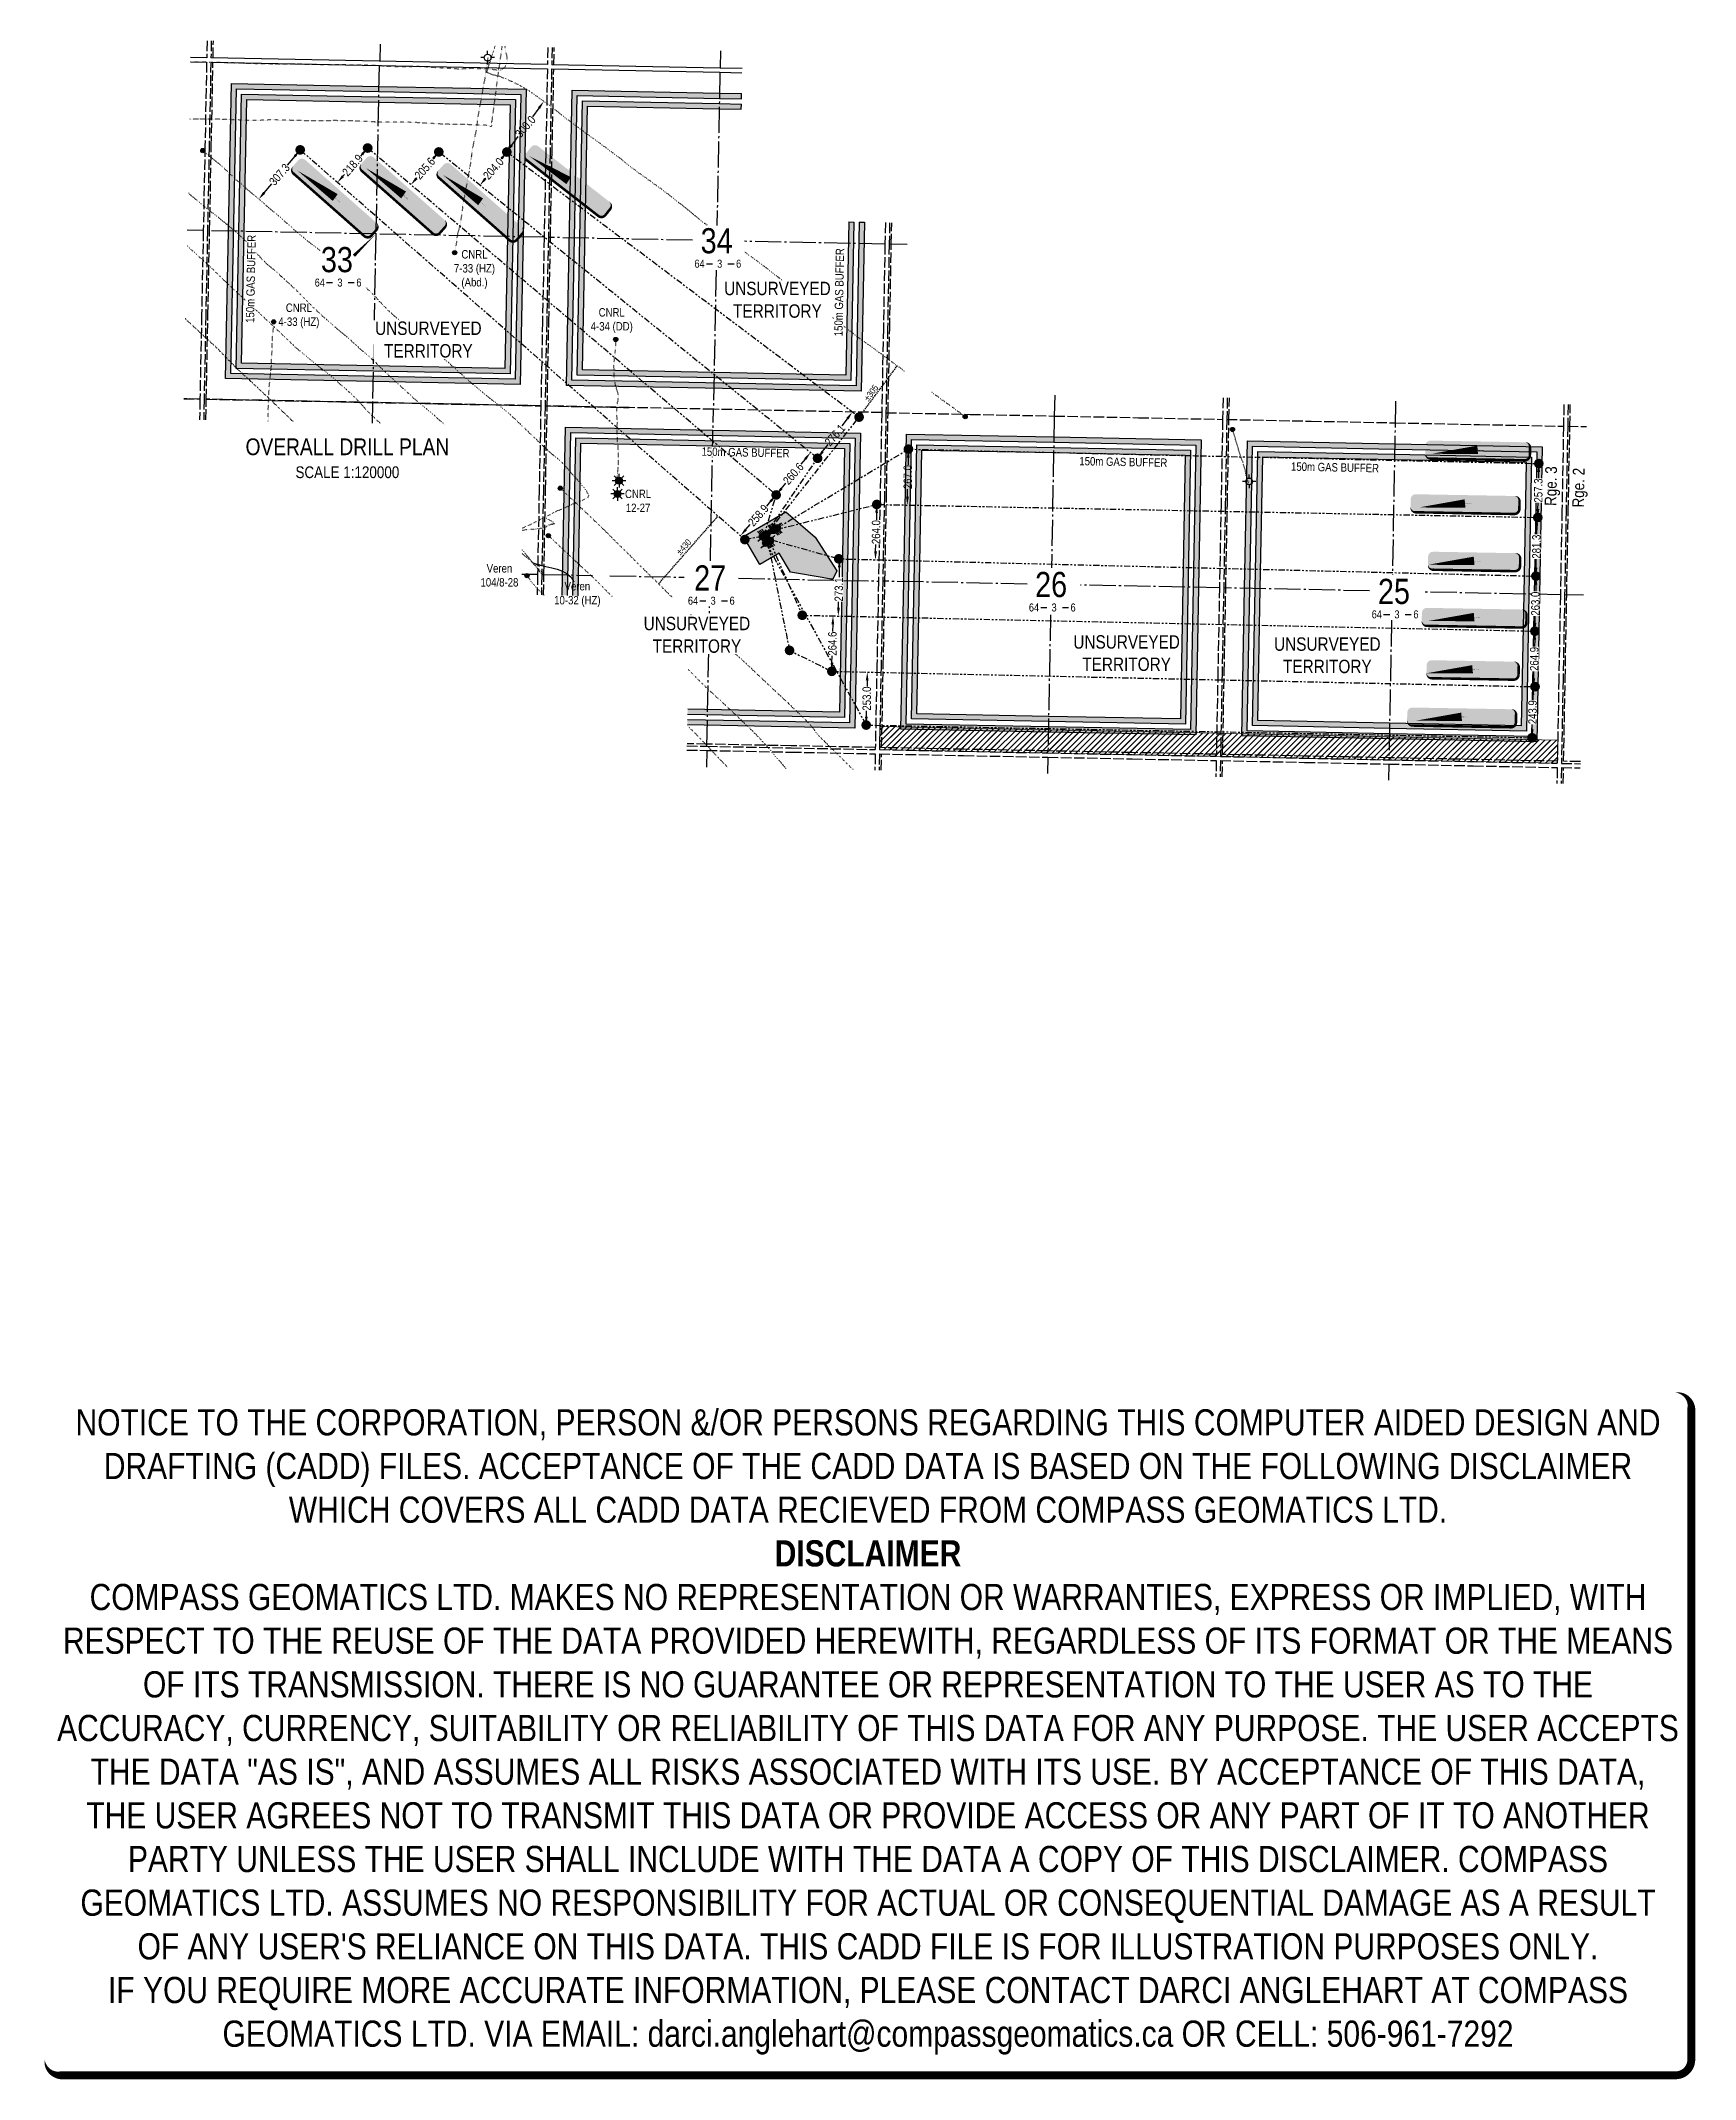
# Model space of a CAD drawing. Extents: x 398953 to 418778, y 6021401 to 6052343.
# Drawn here: x 398953 to 406850, y 6023771 to 6033498 of the extents above; entities that cross this region are included whole.
import ezdxf
from ezdxf.enums import TextEntityAlignment as Align

# ---------------------------------------------------------------- set-up
doc = ezdxf.new("R2018")
doc.units = 0
doc.header["$LTSCALE"] = 5
doc.header["$PDSIZE"] = 0.5
for name, pattern in [('foc-DOT', [1, 0.2, -0.8]), ('foc-DRILLPATH', [14.75, 6, -1.75, 1.75, -1.75, 1.75, -1.75]), ('foc-QUARTERLINE', [33, 25, -3, 2, -3]), ('foc-TIELINE', [1.875, 1.25, -0.625]), ('foc-UNSURVEYED', [12.5, 10, -2.5])]:
    doc.linetypes.add(name, pattern=pattern)
doc.layers.get('Defpoints').update_dxf_attribs({"color": 9})
for name, color, linetype in [('10', 1, 'Continuous'), ('9', 3, 'Continuous'), ('ABADATA-DRILL', 8, 'foc-DOT'), ('ABADATA-DRILL-T', 8, 'Continuous'), ('AS-DRILL', 8, 'foc-DOT'), ('AS-TARGET-GAS', 182, 'Continuous'), ('AS-TARGET-GAS-H', 181, 'Continuous'), ('AS-TARGET-OIL-H', 131, 'Continuous'), ('CG-SIGNATURES', 7, 'Continuous'), ('D-TXT', 6, 'Continuous'), ('DETAIL-T', 7, 'Continuous'), ('DRILL-T', 8, 'Continuous'), ('L-BD', 7, 'Continuous'), ('L-MON', 1, 'Continuous'), ('L-SEC', 7, 'Continuous'), ('L-SECLBL', 7, 'Continuous'), ('L-SECQ', 8, 'foc-QUARTERLINE'), ('L-TIE', 7, 'foc-TIELINE'), ('L-USEC', 7, 'foc-UNSURVEYED'), ('P-PDRILLPATH', 12, 'foc-DRILLPATH'), ('P-PROPOSED', 10, 'Continuous'), ('P-PROPOSED-H', 21, 'Continuous'), ('P-TXT', 4, 'Continuous')]:
    doc.layers.add(name, color=color, linetype=linetype)
doc.layers.add('DISCLAIMER', color=7, linetype='Continuous', plot=False)
doc.layers.add('T-TIE-T', color=201, linetype='Continuous', lineweight=18)
doc.styles.add('80', font='ARIALN.TTF', dxfattribs={"height": 10})
doc.styles.add('80CG', font='ARIALN.TTF', dxfattribs={"height": 10})
doc.styles.add('80L', font='ARIALN.TTF', dxfattribs={"height": 10})
doc.styles.add('SIMPLEX', font='ARIALN.TTF')
doc.styles.get("Standard").update_dxf_attribs({"font": 'ARIALN.TTF'})
doc.dimstyles.new('Compass 5 000', dxfattribs={"dimscale": 5, "dimtxt": 9, "dimasz": 2, "dimexe": 0.2, "dimexo": 0.0625, "dimgap": 0.5, "dimtad": 0, "dimtih": 1, "dimtoh": 1, "dimzin": 0, "dimdsep": 46, "dimtxsty": '80CG', "dimcen": 0.1, "dimse1": 1, "dimse2": 1, "dimclrd": 256, "dimclrt": 256, "dimaunit": 1, "dimadec": 4, "dimazin": 0, "dimtfac": 0.06, "dimtofl": 0, "dimtmove": 0, "dimatfit": 1, "dimfxl": 0.2, "dimtolj": 1, "dimtzin": 0, "dimlwd": -1, "dimarcsym": 0})

msp = doc.modelspace()

# ---------------------------------------------------------------- texts
at = {"layer": 'ABADATA-DRILL-T', "char_height": 40, "attachment_point": 1, "style": '80L'}
for s, width, insert in [('\\pxqc;CNRL\\P7-33 (HZ) (Abd.)', 231.46223, (400907.393, 6032499.187)), ('\\pxqc;CNRL\\P4-33 (HZ)', 231.46223, (400069.216, 6032244.329)), ('\\pxqc;CNRL\\P4-34 (DD)', 231.46223, (401562.46, 6032222.337)), ('\\pxqc;CNRL\\P12-27', 231.46223, (401688.094, 6031356.053)), ('\\pxqc;Veren\\P104/8-28', 308.31269, (400988.115, 6031000.605)), ('\\pxqc;Veren\\P10-32 (HZ)', 308.31269, (401359.993, 6030915.351))]:
    msp.add_mtext_dynamic_manual_height_columns(s, width=width, gutter_width=200, heights=[0], dxfattribs=dict(at, insert=insert))
at = {"layer": 'D-TXT', "color": 3, "style": '80L'}
for s, p in [('Rge. 3', (406186.46, 6031278.146)), ('Rge. 2', (406318.05, 6031270.644))]:
    msp.add_text(s, height=55.9756, rotation=88.9382942, dxfattribs=at).set_placement(p)
at = {"layer": 'DETAIL-T', "color": 3, "insert": (400416.492, 6031505.613), "char_height": 79.96313, "width": 1545.29894, "attachment_point": 5, "style": '80CG'}
msp.add_mtext('\\pxqc;OVERALL DRILL PLAN\\P{\\H0.7x;SCALE 1:120000}', dxfattribs=at)
at = {"layer": 'DETAIL-T', "color": 3, "char_height": 63.94422, "attachment_point": 5, "style": '80L'}
for insert in [(404135.609, 6030575.724), (405093.547, 6030565.44)]:
    msp.add_mtext_dynamic_manual_height_columns('\\pxqc;UNSURVEYED TERRITORY', width=405.22808, gutter_width=189.834, heights=[0], dxfattribs=dict(at, insert=insert))
at = {"layer": 'L-BD', "style": '80L'}
for s, rotation, p in [('%%P305', 53.6191464, (402915.545, 6031817.513)), ('%%P430', 48.0617973, (402021.594, 6031082.417))]:
    msp.add_text(s, height=29.9869, rotation=rotation, dxfattribs=at).set_placement(p, align=Align.MIDDLE_CENTER)

# ---------------------------------------------------------------- blocks, each defined once
blk = doc.blocks.new('L-SECLBL')
at = {"layer": '9', "color": 7}
for p, q in [((-5.1, -27.8), (-12.3, -27.8)), ((20.7, -27.8), (13.5, -27.8))]:
    blk.add_line(p, q, dxfattribs=at)
at = {"layer": '10', "color": 2, "style": 'SIMPLEX'}
blk.add_attdef('SEC', text='', height=30, dxfattribs=at).set_placement((0, 0), align=Align.MIDDLE)
at = {"layer": '10', "color": 5, "style": '80L'}
blk.add_attdef('TWP', text='', height=9.5, dxfattribs=at).set_placement((-14.4, -27.4), align=Align.MIDDLE_RIGHT)
blk.add_attdef('RGE', text='', height=9.5, dxfattribs=at).set_placement((3.6, -27.4), align=Align.MIDDLE_CENTER)
blk.add_attdef('MER', text='', height=9.5, dxfattribs=at).set_placement((23.2, -27.4), align=Align.MIDDLE_LEFT)
blk = doc.blocks.new('GAS')
h = blk.add_hatch(color=255)
h.dxf.hatch_style = 1
edge = h.paths.add_edge_path()
edge.add_arc((0, 0), 0.9, 0, 360)
for p, q in [((-0.81, 0), (-1.62, 0)), ((-0.57, 0.57), (-1.14, 1.14)), ((0, 0.81), (0, 1.62)), ((0.57, 0.57), (1.14, 1.14)), ((1.62, 0), (0.81, 0)), ((-0.57, -0.57), (-1.14, -1.14)), ((0, -0.81), (0, -1.62)), ((1.14, -1.14), (0.57, -0.57))]:
    blk.add_line(p, q)
blk.add_circle((0, 0), 0.8)
blk = doc.blocks.new('BH-Existing')
at = {"layer": 'ABADATA-DRILL-T'}
h = blk.add_hatch(color=256, dxfattribs=at)
h.dxf.hatch_style = 1
edge = h.paths.add_edge_path()
edge.add_arc((0, 0), 0.5, 0, 360)
blk.add_circle((0, 0), 0.5, dxfattribs=at)
blk = doc.blocks.new('GABD')
for p, q in [((-0.81, 0), (-1.62, 0)), ((0, 0.81), (0, 1.62)), ((1.62, 0), (0.81, 0)), ((0, -0.81), (0, -1.62))]:
    blk.add_line(p, q)
blk.add_circle((0, 0), 0.8)
blk = doc.blocks.new('A$Cb38fb1e0')
at = {"layer": 'ABADATA-DRILL-T', "xscale": 20.00872160165876, "yscale": 20.00872160165876, "zscale": 40.01744320331753}
blk.add_blockref('BH-Existing', (0, 0), dxfattribs=at)
blk = doc.blocks.new('*U56')
h = blk.add_hatch(color=254)
edge = h.paths.add_edge_path()
edge.add_line((-56.5, -11.5), (56.5, -11.5))
edge.add_arc((56.5, -5.5), 6, 270, 360)
edge.add_line((62.5, -5.5), (62.5, 4))
edge.add_arc((56.5, 4), 6, 0, 90)
edge.add_line((56.5, 10), (-56.5, 10))
edge.add_arc((-56.5, 4), 6, 90, 180)
edge.add_line((-62.5, 4), (-62.5, -5.5))
edge.add_arc((-56.5, -5.5), 6, 180, 270)
at = {"color": 1, "flags": 128}
blk.add_lwpolyline([(-56.5, -11.5, 3, 3, 0), (56.5, -11.5, 3, 3, 0.414214), (62.5, -5.5, 3, 3, 0), (62.5, 4, 3, 0, 0.414214), (56.5, 10, 0, 0, 0), (-56.5, 10, 0, 0, 0.414214), (-62.5, 4, 0, 0, 0), (-62.5, -5.5, 0, 3, 0.414214)], format="xyseb", close=True, dxfattribs=at)
blk.add_lwpolyline([(-55.1, -5.7, 0, 10, 0), (0, 0, 5, 5, 0)], format="xyseb", dxfattribs=at)
at = {"color": 1, "lineweight": 30, "flags": 104}
blk.add_attdef('ENTER_TEXT', text='', height=10, dxfattribs=at).set_placement((-0.3, 0), align=Align.MIDDLE_CENTER)
blk = doc.blocks.new('*U76')
h = blk.add_hatch(color=254)
edge = h.paths.add_edge_path()
edge.add_line((-54, -11.5), (54, -11.5))
edge.add_arc((54, -5.5), 6, 270, 360)
edge.add_line((60, -5.5), (60, 4))
edge.add_arc((54, 4), 6, 0, 90)
edge.add_line((54, 10), (-54, 10))
edge.add_arc((-54, 4), 6, 90, 180)
edge.add_line((-60, 4), (-60, -5.5))
edge.add_arc((-54, -5.5), 6, 180, 270)
at = {"color": 1, "flags": 128}
blk.add_lwpolyline([(-54, -11.5, 3, 3, 0), (54, -11.5, 3, 3, 0.414214), (60, -5.5, 3, 3, 0), (60, 4, 3, 0, 0.414214), (54, 10, 0, 0, 0), (-54, 10, 0, 0, 0.414214), (-60, 4, 0, 0, 0), (-60, -5.5, 0, 3, 0.414214)], format="xyseb", close=True, dxfattribs=at)
blk.add_lwpolyline([(-55.1, -5.7, 0, 10, 0), (0, 0, 5, 5, 0)], format="xyseb", dxfattribs=at)
at = {"color": 1, "lineweight": 30, "flags": 104}
blk.add_attdef('ENTER_TEXT', text='', height=10, dxfattribs=at).set_placement((-0.3, 0), align=Align.MIDDLE_CENTER)
blk = doc.blocks.new('*U57')
h = blk.add_hatch(color=254)
edge = h.paths.add_edge_path()
edge.add_line((-59, -11.5), (59, -11.5))
edge.add_arc((59, -5.5), 6, 270, 360)
edge.add_line((65, -5.5), (65, 4))
edge.add_arc((59, 4), 6, 0, 90)
edge.add_line((59, 10), (-59, 10))
edge.add_arc((-59, 4), 6, 90, 180)
edge.add_line((-65, 4), (-65, -5.5))
edge.add_arc((-59, -5.5), 6, 180, 270)
at = {"color": 1, "flags": 128}
blk.add_lwpolyline([(-59, -11.5, 3, 3, 0), (59, -11.5, 3, 3, 0.414214), (65, -5.5, 3, 3, 0), (65, 4, 3, 0, 0.414214), (59, 10, 0, 0, 0), (-59, 10, 0, 0, 0.414214), (-65, 4, 0, 0, 0), (-65, -5.5, 0, 3, 0.414214)], format="xyseb", close=True, dxfattribs=at)
blk.add_lwpolyline([(-55.1, -5.7, 0, 10, 0), (0, 0, 5, 5, 0)], format="xyseb", dxfattribs=at)
at = {"color": 1, "lineweight": 30, "flags": 104}
blk.add_attdef('ENTER_TEXT', text='', height=10, dxfattribs=at).set_placement((-0.3, 0), align=Align.MIDDLE_CENTER)
blk = doc.blocks.new('*U58')
h = blk.add_hatch(color=254)
edge = h.paths.add_edge_path()
edge.add_line((-49, -11.5), (49, -11.5))
edge.add_arc((49, -5.5), 6, 270, 360)
edge.add_line((55, -5.5), (55, 4))
edge.add_arc((49, 4), 6, 0, 90)
edge.add_line((49, 10), (-49, 10))
edge.add_arc((-49, 4), 6, 90, 180)
edge.add_line((-55, 4), (-55, -5.5))
edge.add_arc((-49, -5.5), 6, 180, 270)
at = {"color": 1, "flags": 128}
blk.add_lwpolyline([(-55.1, -5.7, 0, 10, 0), (0, 0, 5, 5, 0)], format="xyseb", dxfattribs=at)
blk.add_lwpolyline([(-49, -11.5, 3, 3, 0), (49, -11.5, 3, 3, 0.414214), (55, -5.5, 3, 3, 0), (55, 4, 3, 0, 0.414214), (49, 10, 0, 0, 0), (-49, 10, 0, 0, 0.414214), (-55, 4, 0, 0, 0), (-55, -5.5, 0, 3, 0.414214)], format="xyseb", close=True, dxfattribs=at)
at = {"color": 1, "lineweight": 30, "flags": 104}
blk.add_attdef('ENTER_TEXT', text='', height=10, dxfattribs=at).set_placement((-0.3, 0), align=Align.MIDDLE_CENTER)
blk = doc.blocks.new('plbh')
at = {"layer": 'L-MON'}
h = blk.add_hatch(color=255, dxfattribs=at)
h.dxf.hatch_style = 1
edge = h.paths.add_edge_path()
edge.add_arc((0, 0), 1.16, 0, 360)
h = blk.add_hatch(color=256, dxfattribs=at)
h.dxf.hatch_style = 1
h.paths.add_polyline_path([(-0.96, 0, 1), (0.96, 0, 1)])
h.paths.add_polyline_path([(0.91, 0, -1), (-0.91, 0, -1)], flags=16)
h.paths.add_polyline_path([(0.45, 0, -1), (-0.45, 0, -1)], flags=0)
h = blk.add_hatch(color=256, dxfattribs=at)
h.dxf.hatch_style = 1
h.paths.add_polyline_path([(-0.45, 0, 1), (0.45, 0, 1)])
h.paths.add_polyline_path([(0.4, 0, -1), (-0.4, 0, -1)], flags=16)
at = {"layer": 'L-MON', "color": 240}
for radius in [0.96, 0.91, 0.45, 0.4]:
    blk.add_circle((0, 0), radius, dxfattribs=at)
blk = doc.blocks.new('WC')
at = {"layer": 'L-MON'}
h = blk.add_hatch(color=255, dxfattribs=at)
h.dxf.hatch_style = 1
edge = h.paths.add_edge_path()
edge.add_arc((0, 0), 0.9, 0, 360)
at = {"layer": 'L-MON', "color": 240, "flags": 128}
for points in [[(-0.62, 0.5), (-1.23, 1.12)], [(0.52, 0.61), (1.13, 1.21)], [(-1.18, -1.18), (-0.56, -0.57)], [(1.16, -1.18), (0.56, -0.57)]]:
    blk.add_lwpolyline(points, dxfattribs=at)
at = {"layer": 'L-MON', "color": 240}
for radius in [0.8, 0.373]:
    blk.add_circle((0, 0), radius, dxfattribs=at)
blk = doc.blocks.new('*D79')
at = {"layer": 'Defpoints', "color": 0, "transparency": 16777216}
for p in [(402463.1, 6031330.7), (402292.5, 6031136.2), (402292.5, 6031136.2)]:
    blk.add_point(p, dxfattribs=at)
at = {"layer": 'P-TXT', "transparency": 16777216}
for p, q in [((402436.7, 6031300.7), (402416.1, 6031277.2)), ((402318.9, 6031166.2), (402339.5, 6031189.7))]:
    blk.add_line(p, q, dxfattribs=at)
for points in [[(402431.7, 6031305.1), (402441.7, 6031296.3), (402463.1, 6031330.7)], [(402313.9, 6031170.6), (402323.9, 6031161.9), (402292.5, 6031136.2)]]:
    blk.add_solid(points, dxfattribs=at)
at = {"layer": 'P-TXT', "transparency": 16777216, "insert": (402377.8, 6031233.5), "char_height": 10, "attachment_point": 5, "rotation": 48.76667, "style": '80CG'}
blk.add_mtext('\\A1;{\\H4x;258.9}', dxfattribs=at)
blk = doc.blocks.new('*D80')
at = {"layer": 'Defpoints', "color": 0, "transparency": 16777216}
for p in [(402626.8, 6031533.3), (402626.8, 6031533.3), (402463.1, 6031330.7)]:
    blk.add_point(p, dxfattribs=at)
at = {"layer": 'P-TXT', "transparency": 16777216}
for p, q in [((402601.7, 6031502.2), (402581.5, 6031477.2)), ((402488.2, 6031361.9), (402508.4, 6031386.8))]:
    blk.add_line(p, q, dxfattribs=at)
for points in [[(402596.5, 6031506.4), (402606.9, 6031498), (402626.8, 6031533.3)], [(402483, 6031366), (402493.4, 6031357.7), (402463.1, 6031330.7)]]:
    blk.add_solid(points, dxfattribs=at)
at = {"layer": 'P-TXT', "transparency": 16777216, "insert": (402544.9, 6031432), "char_height": 10, "attachment_point": 5, "rotation": 48.76667, "style": '80CG'}
blk.add_mtext('\\A1;{\\H4x;260.6}', dxfattribs=at)
blk = doc.blocks.new('*D81')
at = {"layer": 'Defpoints', "color": 0, "transparency": 16777216}
for p in [(402826.7, 6031726.5), (402826.7, 6031726.5), (402660.7, 6031505.9)]:
    blk.add_point(p, dxfattribs=at)
at = {"layer": 'P-TXT', "transparency": 16777216}
for p, q in [((402802.6, 6031694.5), (402776.8, 6031660.2)), ((402684.8, 6031537.9), (402710.6, 6031572.1))]:
    blk.add_line(p, q, dxfattribs=at)
for points in [[(402797.3, 6031698.5), (402807.9, 6031690.5), (402826.7, 6031726.5)], [(402679.4, 6031541.9), (402690.1, 6031533.9), (402660.7, 6031505.9)]]:
    blk.add_solid(points, dxfattribs=at)
at = {"layer": 'P-TXT', "transparency": 16777216, "insert": (402743.7, 6031616.2), "char_height": 10, "attachment_point": 5, "rotation": 48.76667, "style": '80CG'}
blk.add_mtext('\\A1;{\\H4x;276.1}', dxfattribs=at)
blk = doc.blocks.new('*D82')
at = {"layer": 'Defpoints', "color": 0, "transparency": 16777216}
for p in [(403094.1, 6031549.4), (403088.8, 6031282.6), (403088.8, 6031282.6)]:
    blk.add_point(p, dxfattribs=at)
at = {"layer": 'P-TXT', "transparency": 16777216}
for p, q in [((403093.3, 6031509.4), (403092.6, 6031474.1)), ((403089.6, 6031322.6), (403090.3, 6031357.9))]:
    blk.add_line(p, q, dxfattribs=at)
for points in [[(403086.6, 6031509.5), (403099.9, 6031509.3), (403094.1, 6031549.4)], [(403082.9, 6031322.7), (403096.3, 6031322.5), (403088.8, 6031282.6)]]:
    blk.add_solid(points, dxfattribs=at)
at = {"layer": 'P-TXT', "transparency": 16777216, "insert": (403091.4, 6031416), "char_height": 10, "attachment_point": 5, "rotation": 90, "style": '80CG'}
blk.add_mtext('\\A1;{\\H4x;267.0}', dxfattribs=at)
blk = doc.blocks.new('*D83')
at = {"layer": 'Defpoints', "color": 0, "transparency": 16777216}
for p in [(402943.2, 6031285.5), (402936.6, 6031021.6), (402936.6, 6031021.6)]:
    blk.add_point(p, dxfattribs=at)
at = {"layer": 'P-TXT', "transparency": 16777216}
for p, q in [((402942.2, 6031245.5), (402941.3, 6031211.6)), ((402937.6, 6031061.6), (402938.5, 6031095.5))]:
    blk.add_line(p, q, dxfattribs=at)
for points in [[(402935.5, 6031245.6), (402948.8, 6031245.3), (402943.2, 6031285.5)], [(402931, 6031061.8), (402944.3, 6031061.4), (402936.6, 6031021.6)]]:
    blk.add_solid(points, dxfattribs=at)
at = {"layer": 'P-TXT', "transparency": 16777216, "insert": (402939.9, 6031153.5), "char_height": 10, "attachment_point": 5, "rotation": 90, "style": '80CG', "bg_fill": 3, "box_fill_scale": 1.1, "bg_fill_color": 256, "bg_fill_true_color": 13158600, "bg_fill_transparency": 0}
blk.add_mtext('\\A1;{\\H4x;264.0}', dxfattribs=at)
blk = doc.blocks.new('*D84')
at = {"layer": 'Defpoints', "color": 0, "transparency": 16777216}
for p in [(402761.7, 6031026), (402755.7, 6030753.1), (402759.4, 6030753)]:
    blk.add_point(p, dxfattribs=at)
at = {"layer": 'P-TXT', "transparency": 16777216}
for p, q in [((402764.4, 6030985.9), (402763.3, 6030934.7)), ((402760.2, 6030793), (402760.9, 6030824.8))]:
    blk.add_line(p, q, dxfattribs=at)
for points in [[(402757.8, 6030986), (402771.1, 6030985.8), (402765.3, 6031025.9)], [(402753.6, 6030793.1), (402766.9, 6030792.8), (402759.4, 6030753)]]:
    blk.add_solid(points, dxfattribs=at)
at = {"layer": 'P-TXT', "transparency": 16777216, "insert": (402762.1, 6030879.8), "char_height": 10, "attachment_point": 5, "rotation": 90, "style": '80CG', "bg_fill": 3, "box_fill_scale": 1.1, "bg_fill_color": 256, "bg_fill_true_color": 13158600, "bg_fill_transparency": 0}
blk.add_mtext('\\A1;{\\H4x;273.1}', dxfattribs=at)
blk = doc.blocks.new('*D85')
at = {"layer": 'Defpoints', "color": 0, "transparency": 16777216}
for p in [(402734.2, 6030753.5), (402734.2, 6030753.5), (402728.5, 6030489.2)]:
    blk.add_point(p, dxfattribs=at)
at = {"layer": 'P-TXT', "transparency": 16777216}
for p, q in [((402733.4, 6030713.5), (402732.6, 6030679.4)), ((402729.4, 6030529.1), (402730.1, 6030563.2))]:
    blk.add_line(p, q, dxfattribs=at)
for points in [[(402726.7, 6030713.7), (402740, 6030713.4), (402734.2, 6030753.5)], [(402722.7, 6030529.3), (402736, 6030529), (402728.5, 6030489.2)]]:
    blk.add_solid(points, dxfattribs=at)
at = {"layer": 'P-TXT', "transparency": 16777216, "insert": (402731.4, 6030621.3), "char_height": 10, "attachment_point": 5, "rotation": 90, "style": '80CG'}
blk.add_mtext('\\A1;{\\H4x;264.6}', dxfattribs=at)
blk = doc.blocks.new('*D86')
at = {"layer": 'Defpoints', "color": 0, "transparency": 16777216}
for p in [(402898.1, 6030485.4), (402898.1, 6030485.4), (402892.6, 6030232.7)]:
    blk.add_point(p, dxfattribs=at)
at = {"layer": 'P-TXT', "transparency": 16777216}
for p, q in [((402897.3, 6030445.5), (402896.6, 6030417.1)), ((402893.5, 6030272.7), (402894.1, 6030301))]:
    blk.add_line(p, q, dxfattribs=at)
for points in [[(402890.6, 6030445.6), (402903.9, 6030445.3), (402898.1, 6030485.4)], [(402886.8, 6030272.8), (402900.1, 6030272.5), (402892.6, 6030232.7)]]:
    blk.add_solid(points, dxfattribs=at)
at = {"layer": 'P-TXT', "transparency": 16777216, "insert": (402895.4, 6030359.1), "char_height": 10, "attachment_point": 5, "rotation": 90, "style": '80CG'}
blk.add_mtext('\\A1;{\\H4x;253.0}', dxfattribs=at)
blk = doc.blocks.new('*D87')
at = {"layer": 'Defpoints', "color": 0, "transparency": 16777216}
for p in [(406103, 6031480.6), (406103, 6031480.6), (406098.1, 6031223.5)]:
    blk.add_point(p, dxfattribs=at)
at = {"layer": 'P-TXT', "transparency": 16777216}
for p, q in [((406102.2, 6031440.6), (406101.7, 6031410.2)), ((406098.9, 6031263.5), (406099.5, 6031293.9))]:
    blk.add_line(p, q, dxfattribs=at)
for points in [[(406095.6, 6031440.7), (406108.9, 6031440.5), (406103, 6031480.6)], [(406092.2, 6031263.6), (406105.6, 6031263.4), (406098.1, 6031223.5)]]:
    blk.add_solid(points, dxfattribs=at)
at = {"layer": 'P-TXT', "transparency": 16777216, "insert": (406100.6, 6031352), "char_height": 10, "attachment_point": 5, "rotation": 90, "style": '80CG', "bg_fill": 3, "box_fill_scale": 1.1, "bg_fill_color": 256, "bg_fill_true_color": 13158600, "bg_fill_transparency": 0}
blk.add_mtext('\\A1;{\\H4x;257.3}', dxfattribs=at)
blk = doc.blocks.new('*D88')
at = {"layer": 'Defpoints', "color": 0, "transparency": 16777216}
for p in [(406076, 6030415.9), (406076, 6030415.9), (406070.6, 6030172.2)]:
    blk.add_point(p, dxfattribs=at)
at = {"layer": 'P-TXT', "transparency": 16777216}
for p, q in [((406075.1, 6030375.9), (406074.6, 6030352.2)), ((406071.5, 6030212.2), (406072, 6030235.9))]:
    blk.add_line(p, q, dxfattribs=at)
for points in [[(406068.4, 6030376), (406081.7, 6030375.7), (406076, 6030415.9)], [(406064.8, 6030212.3), (406078.2, 6030212), (406070.6, 6030172.2)]]:
    blk.add_solid(points, dxfattribs=at)
at = {"layer": 'P-TXT', "transparency": 16777216, "insert": (406073.3, 6030294), "char_height": 10, "attachment_point": 5, "rotation": 90, "style": '80CG', "bg_fill": 3, "box_fill_scale": 1.1, "bg_fill_color": 256, "bg_fill_true_color": 13158600, "bg_fill_transparency": 0}
blk.add_mtext('\\A1;{\\H4x;243.9}', dxfattribs=at)
blk = doc.blocks.new('*D89')
at = {"layer": 'Defpoints', "color": 0, "transparency": 16777216}
for p in [(406084, 6030680.6), (406078.3, 6030415.8), (406078.3, 6030415.8)]:
    blk.add_point(p, dxfattribs=at)
at = {"layer": 'P-TXT', "transparency": 16777216}
for p, q in [((406083.2, 6030640.6), (406082.4, 6030606.4)), ((406079.1, 6030455.8), (406079.9, 6030490))]:
    blk.add_line(p, q, dxfattribs=at)
for points in [[(406076.5, 6030640.7), (406089.8, 6030640.4), (406084, 6030680.6)], [(406072.5, 6030456), (406085.8, 6030455.7), (406078.3, 6030415.8)]]:
    blk.add_solid(points, dxfattribs=at)
at = {"layer": 'P-TXT', "transparency": 16777216, "insert": (406081.2, 6030548.2), "char_height": 10, "attachment_point": 5, "rotation": 90, "style": '80CG', "bg_fill": 3, "box_fill_scale": 1.1, "bg_fill_color": 256, "bg_fill_true_color": 13158600, "bg_fill_transparency": 0}
blk.add_mtext('\\A1;{\\H4x;264.9}', dxfattribs=at)
blk = doc.blocks.new('*D90')
at = {"layer": 'Defpoints', "color": 0, "transparency": 16777216}
for p in [(406089, 6030943.4), (406083.3, 6030680.6), (406084, 6030680.6)]:
    blk.add_point(p, dxfattribs=at)
at = {"layer": 'P-TXT', "transparency": 16777216}
for p, q in [((406088.9, 6030903.4), (406088.2, 6030870.1)), ((406084.9, 6030720.6), (406085.6, 6030753.9))]:
    blk.add_line(p, q, dxfattribs=at)
for points in [[(406082.2, 6030903.6), (406095.6, 6030903.3), (406089.8, 6030943.4)], [(406078.3, 6030720.7), (406091.6, 6030720.4), (406084, 6030680.6)]]:
    blk.add_solid(points, dxfattribs=at)
at = {"layer": 'P-TXT', "transparency": 16777216, "insert": (406086.9, 6030812), "char_height": 10, "attachment_point": 5, "rotation": 90, "style": '80CG', "bg_fill": 3, "box_fill_scale": 1.1, "bg_fill_color": 256, "bg_fill_true_color": 13158600, "bg_fill_transparency": 0}
blk.add_mtext('\\A1;{\\H4x;263.0}', dxfattribs=at)
blk = doc.blocks.new('*D91')
at = {"layer": 'Defpoints', "color": 0, "transparency": 16777216}
for p in [(406093.9, 6031224.6), (406093.9, 6031224.6), (406089, 6030943.4)]:
    blk.add_point(p, dxfattribs=at)
at = {"layer": 'P-TXT', "transparency": 16777216}
for p, q in [((406093.2, 6031184.6), (406092.5, 6031142.1)), ((406089.7, 6030983.4), (406090.4, 6031025.9))]:
    blk.add_line(p, q, dxfattribs=at)
for points in [[(406086.6, 6031184.7), (406099.9, 6031184.5), (406093.9, 6031224.6)], [(406083, 6030983.5), (406096.4, 6030983.3), (406089, 6030943.4)]]:
    blk.add_solid(points, dxfattribs=at)
at = {"layer": 'P-TXT', "transparency": 16777216, "insert": (406091.5, 6031084), "char_height": 10, "attachment_point": 5, "rotation": 90, "style": '80CG', "bg_fill": 3, "box_fill_scale": 1.1, "bg_fill_color": 256, "bg_fill_true_color": 13158600, "bg_fill_transparency": 0}
blk.add_mtext('\\A1;{\\H4x;281.3}', dxfattribs=at)
blk = doc.blocks.new('*D92')
at = {"layer": 'Defpoints', "color": 0, "transparency": 16777216}
for p in [(400513.2, 6032986.4), (400369, 6032821.9), (400369, 6032821.9)]:
    blk.add_point(p, dxfattribs=at)
at = {"layer": 'P-TXT', "transparency": 16777216}
for p, q in [((400486.9, 6032956.4), (400479.4, 6032947.9)), ((400395.4, 6032852), (400402.8, 6032860.4))]:
    blk.add_line(p, q, dxfattribs=at)
for points in [[(400481.8, 6032960.8), (400491.9, 6032952), (400513.2, 6032986.4)], [(400390.4, 6032856.4), (400400.4, 6032847.6), (400369, 6032821.9)]]:
    blk.add_solid(points, dxfattribs=at)
at = {"layer": 'P-TXT', "transparency": 16777216, "insert": (400441.1, 6032904.2), "char_height": 10, "attachment_point": 5, "rotation": 48.76667, "style": '80CG'}
blk.add_mtext('\\A1;{\\H4x;218.9}', dxfattribs=at)
blk = doc.blocks.new('*D93')
at = {"layer": 'Defpoints', "color": 0, "transparency": 16777216}
for p in [(400852.8, 6032967.6), (400719.8, 6032811), (400719.8, 6032811)]:
    blk.add_point(p, dxfattribs=at)
at = {"layer": 'P-TXT', "transparency": 16777216}
for p, q in [((400745.7, 6032841.5), (400748.7, 6032845)), ((400826.9, 6032937.1), (400823.9, 6032933.6))]:
    blk.add_line(p, q, dxfattribs=at)
for points in [[(400821.8, 6032941.5), (400832, 6032932.8), (400852.8, 6032967.6)], [(400740.6, 6032845.8), (400750.8, 6032837.2), (400719.8, 6032811)]]:
    blk.add_solid(points, dxfattribs=at)
at = {"layer": 'P-TXT', "transparency": 16777216, "insert": (400786.3, 6032889.3), "char_height": 10, "attachment_point": 5, "rotation": 48.76667, "style": '80CG'}
blk.add_mtext('\\A1;{\\H4x;205.6}', dxfattribs=at)
blk = doc.blocks.new('*D94')
at = {"layer": 'Defpoints', "color": 0, "transparency": 16777216}
for p in [(401177.6, 6032967.3), (401049.3, 6032808.7), (401049.3, 6032808.7)]:
    blk.add_point(p, dxfattribs=at)
at = {"layer": 'P-TXT', "transparency": 16777216}
for p, q in [((401074.5, 6032839.8), (401076.9, 6032842.8)), ((401152.4, 6032936.2), (401150, 6032933.2))]:
    blk.add_line(p, q, dxfattribs=at)
for points in [[(401147.2, 6032940.4), (401157.6, 6032932), (401177.6, 6032967.3)], [(401069.3, 6032844), (401079.7, 6032835.6), (401049.3, 6032808.7)]]:
    blk.add_solid(points, dxfattribs=at)
at = {"layer": 'P-TXT', "transparency": 16777216, "insert": (401113.5, 6032888), "char_height": 10, "attachment_point": 5, "rotation": 48.76667, "style": '80CG'}
blk.add_mtext('\\A1;{\\H4x;204.0}', dxfattribs=at)
blk = doc.blocks.new('*D95')
at = {"layer": 'Defpoints', "color": 0, "transparency": 16777216}
for p in [(401354.5, 6033209.4), (401354.5, 6033209.4), (401177.6, 6032967.3)]:
    blk.add_point(p, dxfattribs=at)
at = {"layer": 'P-TXT', "transparency": 16777216}
for p, q in [((401330.9, 6033177.1), (401300.3, 6033135.2)), ((401201.2, 6032999.6), (401231.8, 6033041.5))]:
    blk.add_line(p, q, dxfattribs=at)
for points in [[(401325.5, 6033181), (401336.3, 6033173.1), (401354.5, 6033209.4)], [(401195.8, 6033003.6), (401206.6, 6032995.7), (401177.6, 6032967.3)]]:
    blk.add_solid(points, dxfattribs=at)
at = {"layer": 'P-TXT', "transparency": 16777216, "insert": (401266, 6033088.3), "char_height": 10, "attachment_point": 5, "rotation": 48.76667, "style": '80CG'}
blk.add_mtext('\\A1;{\\H4x;300.0}', dxfattribs=at)
blk = doc.blocks.new('*D96')
at = {"layer": 'Defpoints', "color": 0, "transparency": 16777216}
for p in [(400191.3, 6032977.6), (399993.7, 6032742.5), (399993.7, 6032742.5)]:
    blk.add_point(p, dxfattribs=at)
at = {"layer": 'P-TXT', "transparency": 16777216}
for p, q in [((400165.6, 6032947), (400129.7, 6032904.3)), ((400019.5, 6032773.1), (400055.3, 6032815.8))]:
    blk.add_line(p, q, dxfattribs=at)
for points in [[(400160.5, 6032951.3), (400170.7, 6032942.7), (400191.3, 6032977.6)], [(400014.4, 6032777.4), (400024.6, 6032768.8), (399993.7, 6032742.5)]]:
    blk.add_solid(points, dxfattribs=at)
at = {"layer": 'P-TXT', "transparency": 16777216, "insert": (400092.5, 6032860), "char_height": 10, "attachment_point": 5, "rotation": 48.76667, "style": '80CG'}
blk.add_mtext('\\A1;{\\H4x;307.3}', dxfattribs=at)
blk = doc.blocks.new('Disclaimer_Legal')
at = {"layer": 'DISCLAIMER', "color": 254, "flags": 128}
blk.add_lwpolyline([(-3612.9, -1104.6, 37.5, 37.5, 0), (4096.1, -1104.6, 37.5, 37.5, 0.414214), (4171.1, -1029.6, 37.5, 37.5, 0), (4171.1, 2078.7, 37.5, 0, 0.414214), (4096.1, 2153.7, 0, 0, 0), (-3612.9, 2153.7, 0, 0, 0.414214), (-3687.9, 2078.7, 0, 0, 0), (-3687.9, -1029.6, 0, 37.5, 0.414214)], format="xyseb", close=True, dxfattribs=at)
at = {"layer": 'DISCLAIMER', "color": 254, "insert": (241.6, 533.9), "char_height": 125, "width": 7717.568, "attachment_point": 5, "style": '80'}
blk.add_mtext('NOTICE TO THE CORPORATION, PERSON &/OR PERSONS REGARDING THIS COMPUTER AIDED DESIGN AND DRAFTING (CADD) FILES. ACCEPTANCE OF THE CADD DATA IS BASED ON THE FOLLOWING DISCLAIMER WHICH COVERS ALL CADD DATA RECIEVED FROM COMPASS GEOMATICS LTD.\\P{\\fArial Narrow|b1|i0|c0|p34;DISCLAIMER}\\PCOMPASS GEOMATICS LTD. MAKES NO REPRESENTATION OR WARRANTIES, EXPRESS OR IMPLIED, WITH RESPECT TO THE REUSE OF THE DATA PROVIDED HEREWITH, REGARDLESS OF ITS FORMAT OR THE MEANS OF ITS TRANSMISSION. THERE IS NO GUARANTEE OR REPRESENTATION TO THE USER AS TO THE ACCURACY, CURRENCY, SUITABILITY OR RELIABILITY OF THIS DATA FOR ANY PURPOSE. THE USER ACCEPTS THE DATA "AS IS", AND ASSUMES ALL RISKS ASSOCIATED WITH ITS USE. BY ACCEPTANCE OF THIS DATA, THE USER AGREES NOT TO TRANSMIT THIS DATA OR PROVIDE ACCESS OR ANY PART OF IT TO ANOTHER PARTY UNLESS THE USER SHALL INCLUDE WITH THE DATA A COPY OF THIS DISCLAIMER. COMPASS GEOMATICS LTD. ASSUMES NO RESPONSIBILITY FOR ACTUAL OR CONSEQUENTIAL DAMAGE AS A RESULT OF ANY USER\'S RELIANCE ON THIS DATA. THIS CADD FILE IS FOR ILLUSTRATION PURPOSES ONLY.\\PIF YOU REQUIRE MORE ACCURATE INFORMATION, PLEASE CONTACT DARCI ANGLEHART AT COMPASS GEOMATICS LTD. VIA EMAIL: darci.anglehart@compassgeomatics.ca OR CELL: 506-961-7292', dxfattribs=at)

# ---------------------------------------------------------------- dimensions: what is measured, and where the dimension line sits
at = {"layer": 'P-TXT'}
for p1, p2, text, picture, middle, turn in [((401177.566, 6032967.327), (401354.507, 6033209.351), '{\\H4x;300.0}', '*D95', (401266.036, 6033088.339), 48.7666667), ((400191.313, 6032977.6), (399993.719, 6032742.485), '{\\H4x;307.3}', '*D96', (400092.516, 6032860.043), 48.7666667), ((400513.223, 6032986.448), (400369, 6032821.88), '{\\H4x;218.9}', '*D92', (400441.112, 6032904.164), 48.7666667), ((400852.8, 6032967.638), (400719.811, 6032811.024), '{\\H4x;205.6}', '*D93', (400786.305, 6032889.331), 48.7666667), ((401177.566, 6032967.327), (401049.338, 6032808.732), '{\\H4x;204.0}', '*D94', (401113.452, 6032888.03), 48.7666667), ((402660.708, 6031505.903), (402826.663, 6031726.455), '{\\H4x;276.1}', '*D81', (402743.686, 6031616.179), 48.7666667), ((403094.059, 6031549.393), (403088.818, 6031282.607), '{\\H4x;267.0}', '*D82', (403091.438, 6031416), 90), ((402463.055, 6031330.749), (402292.524, 6031136.161), '{\\H4x;258.9}', '*D79', (402377.789, 6031233.455), 48.7666667), ((402892.605, 6030232.662), (402898.138, 6030485.442), '{\\H4x;253.0}', '*D86', (402895.372, 6030359.052), 90)]:
    dim = msp.add_aligned_dim(p1=p1, p2=p2, distance=0, text=text, dimstyle='Compass 5 000', override={"dimasz": 8}, dxfattribs=at)
    dim.commit()
    dim.dimension.update_dxf_attribs({"geometry": picture, "text_midpoint": middle, "text_rotation": turn})

# ---------------------------------------------------------------- hatches: boundary and pattern name
at = {"layer": 'AS-TARGET-GAS-H'}
h = msp.add_hatch(color=256, dxfattribs=at)
h.dxf.hatch_style = 1
h.paths.add_polyline_path([(399911.282, 6031959.514), (399936.333, 6033218.032), (400564.636, 6033205.535), (401192.997, 6033193.039), (401168.39, 6031934.556)], flags=16)
h.paths.add_polyline_path([(399885.8, 6031935.026), (399911.846, 6033243.513), (400565.133, 6033230.52), (401218.47, 6033217.527), (401192.886, 6031909.076)])
h = msp.add_hatch(color=256, dxfattribs=at)
h.dxf.hatch_style = 1
h.paths.add_polyline_path([(402809.406, 6032633.619), (402795.376, 6031902.256), (401538.282, 6031927.219), (401562.888, 6033185.683), (402191.123, 6033173.188), (402296.24, 6033171.098), (402296.737, 6033196.082), (402191.62, 6033198.173), (401538.393, 6033211.164), (401512.809, 6031902.73), (402819.881, 6031876.775), (402834.391, 6032633.14)])
h = msp.add_hatch(color=256, dxfattribs=at)
h.dxf.hatch_style = 1
h.paths.add_polyline_path([(401517.241, 6030850.132), (401531.439, 6031577.438), (402788.667, 6031552.472), (402764.538, 6030294.082), (402040.825, 6030308.419), (402040.33, 6030283.435), (402789.043, 6030268.602), (402814.131, 6031576.961), (401506.943, 6031602.919), (401492.257, 6030850.62)])
h = msp.add_hatch(color=256, dxfattribs=at)
h.dxf.hatch_style = 1
h.paths.add_polyline_path([(403158.559, 6031545.128), (403787.012, 6031532.65), (404415.728, 6031520.184), (404392.039, 6030261.852), (403763.405, 6030274.291), (403134.43, 6030286.753), (403146.496, 6030916.05)], flags=16)
h.paths.add_polyline_path([(403134.054, 6031570.608), (403787.508, 6031557.634), (404441.182, 6031544.673), (404416.553, 6030236.373), (403762.911, 6030249.307), (403108.967, 6030262.263), (403121.512, 6030916.529)])
h = msp.add_hatch(color=256, dxfattribs=at)
h.dxf.hatch_style = 1
h.paths.add_polyline_path([(404785.619, 6031512.807), (405413.869, 6031500.122), (406042.664, 6031487.446), (406031.031, 6030857.73), (406019.413, 6030228.662), (405391.025, 6030241.526), (404761.929, 6030254.4), (404773.777, 6030883.848)], flags=16)
h.paths.add_polyline_path([(404761.105, 6031538.296), (405414.373, 6031525.106), (406068.11, 6031511.927), (406056.016, 6030857.268), (406043.935, 6030203.166), (405390.514, 6030216.543), (404736.474, 6030229.927), (404748.792, 6030884.318)])
at = {"layer": 'AS-TARGET-OIL-H'}
h = msp.add_hatch(color=256, dxfattribs=at)
h.dxf.hatch_style = 1
h.paths.add_polyline_path([(399911.282, 6031959.514), (399936.333, 6033218.032), (400564.636, 6033205.535), (401192.997, 6033193.039), (401168.39, 6031934.556)], flags=0)
h.paths.add_polyline_path([(399885.8, 6031935.026), (399911.846, 6033243.513), (400565.133, 6033230.52), (401218.47, 6033217.527), (401192.886, 6031909.076)], flags=0)
h.paths.add_polyline_path([(399860.319, 6031910.537), (399887.359, 6033268.994), (400565.63, 6033255.504), (401243.942, 6033242.014), (401217.382, 6031883.596)], flags=16)
h.paths.add_polyline_path([(399834.837, 6031886.049), (399862.872, 6033294.475), (400566.127, 6033280.488), (401269.415, 6033266.502), (401241.877, 6031858.115)])
h = msp.add_hatch(color=256, dxfattribs=at)
h.dxf.hatch_style = 1
h.paths.add_polyline_path([(402297.234, 6033221.066), (402297.731, 6033246.05), (402192.614, 6033248.141), (401489.401, 6033262.127), (401461.864, 6031853.754), (402868.891, 6031825.814), (402884.36, 6032632.181), (402859.375, 6032632.66), (402844.386, 6031851.294), (401487.337, 6031878.242), (401513.897, 6033236.646), (402192.117, 6033223.157)])
h = msp.add_hatch(color=256, dxfattribs=at)
h.dxf.hatch_style = 1
h.paths.add_polyline_path([(401467.273, 6030851.108), (401482.447, 6031628.399), (402839.594, 6031601.449), (402813.548, 6030243.123), (402039.835, 6030258.451), (402039.34, 6030233.467), (402838.053, 6030217.643), (402865.057, 6031625.938), (401457.95, 6031653.879), (401442.288, 6030851.595)])
h = msp.add_hatch(color=256, dxfattribs=at)
h.dxf.hatch_style = 1
h.paths.add_polyline_path([(403109.549, 6031596.089), (403788.004, 6031582.618), (404466.637, 6031569.162), (404441.067, 6030210.894), (403762.416, 6030224.323), (403083.503, 6030237.774), (403096.527, 6030917.008)], flags=16)
h.paths.add_polyline_path([(403085.044, 6031621.569), (403788.5, 6031607.602), (404492.092, 6031593.652), (404465.581, 6030185.414), (403761.922, 6030199.338), (403058.04, 6030213.284), (403071.543, 6030917.487)])
h = msp.add_hatch(color=256, dxfattribs=at)
h.dxf.hatch_style = 1
h.paths.add_polyline_path([(404736.591, 6031563.785), (405414.878, 6031550.09), (406093.556, 6031536.409), (406081.001, 6030856.806), (406068.458, 6030177.67), (405390.002, 6030191.559), (404711.02, 6030205.454), (404723.808, 6030884.788)], flags=16)
h.paths.add_polyline_path([(404712.078, 6031589.274), (405415.382, 6031575.074), (406119.001, 6031560.89), (406105.986, 6030856.345), (406092.98, 6030152.173), (405389.491, 6030166.575), (404685.566, 6030180.98), (404698.823, 6030885.259)])
at = {"layer": 'P-PROPOSED-H'}
h = msp.add_hatch(color=256, dxfattribs=at)
h.dxf.hatch_style = 1
h.paths.add_polyline_path([(402477.975, 6031053.05), (402384.458, 6030998.566), (402306.464, 6031132.435), (402509.859, 6031250.936), (402649.483, 6031129.937), (402752.54, 6030968.384), (402732.967, 6030928.581), (402723.866, 6030928.759), (402681.846, 6030936.531), (402530.632, 6030962.67)])
at = {"layer": 'T-TIE-T', "linetype": 'Continuous'}
h = msp.add_hatch(dxfattribs=at)
h.set_pattern_fill('JIS_LC_20', color=256, scale=0.999128)
h.set_pattern_definition([(45, (-38332.5, -20502.635), (-14.12980948, 14.12980948), []), (45, (-38332.1, -20502.635), (-14.12980948, 14.12980948), [])])
h.paths.add_polyline_path([(406191.07, 6030050.188), (402956.187, 6030115.326), (402958.401, 6030225.256), (404565.812, 6030193.429), (406193.283, 6030160.118)])

# ---------------------------------------------------------------- linework, layer by layer
at = {"layer": 'ABADATA-DRILL', "flags": 128}
for points in [[(401154.303, 6033470.629), (401153.6, 6033465.801), (401152.882, 6033460.805), (401152.195, 6033455.877), (401151.528, 6033450.929), (401150.237, 6033441.243), (401148.725, 6033431.481), (401147.023, 6033421.742), (401145.484, 6033412.131), (401144.201, 6033402.334), (401143.121, 6033392.653), (401141.862, 6033383.026), (401140.281, 6033372.815), (401138.643, 6033362.255), (401137.059, 6033351.394), (401136.32, 6033345.848), (401135.599, 6033340.221), (401134.183, 6033329.227), (401133.481, 6033324.019), (401132.78, 6033318.892), (401132.1, 6033313.824), (401131.391, 6033308.787), (401130.685, 6033303.93), (401129.948, 6033298.984), (401128.438, 6033289.302), (401127.717, 6033284.705), (401127.025, 6033279.998), (401125.838, 6033270.539), (401125.508, 6033267.475), (401125.197, 6033264.381), (401124.875, 6033261.196), (401124.553, 6033258.062), (401124.232, 6033254.948), (401123.89, 6033251.784), (401123.526, 6033248.56), (401123.101, 6033245.248), (401122.667, 6033241.976), (401121.832, 6033235.631), (401121.46, 6033232.488), (401120.855, 6033227.679), (401120.158, 6033222.712), (401119.459, 6033217.684), (401118.755, 6033212.407), (401118.07, 6033207.05), (401117.436, 6033201.791), (401116.234, 6033191.533), (401114.912, 6033181.767), (401114.233, 6033177.229), (401113.573, 6033172.651), (401112.953, 6033168.083), (401112.372, 6033163.433), (401111.832, 6033158.883), (401111.307, 6033154.542), (401110.786, 6033150.422), (401110.203, 6033146.222), (401109.579, 6033141.934), (401108.923, 6033137.566), (401108.258, 6033133.288), (401107.622, 6033128.89), (401107.044, 6033124.41), (401106.487, 6033120), (401105.402, 6033111.6), (401104.754, 6033104.061), (401104.628, 6033100.723), (401104.458, 6033097.676), (401104.245, 6033094.99), (401103.999, 6033092.634), (401103.692, 6033090.74), (401103.363, 6033089.306), (401103.165, 6033088.389), (401103.087, 6033087.971), (401102.818, 6033088.026), (401102.385, 6033088.365), (401101.88, 6033088.665), (401101.407, 6033089.004), (401100.994, 6033089.342), (401100.835, 6033089.425), (401100.687, 6033089.508), (401100.597, 6033089.54), (401100.181, 6033089.708), (401099.535, 6033089.961), (401098.642, 6033090.319), (401097.571, 6033090.77), (401096.36, 6033091.264), (401094.971, 6033091.801), (401093.421, 6033092.362), (401091.681, 6033092.886), (401089.78, 6033093.363), (401087.789, 6033093.823), (401085.637, 6033094.235), (401083.252, 6033094.532), (401080.674, 6033094.643), (401077.794, 6033094.679), (401074.524, 6033094.733), (401070.836, 6033094.846), (401066.897, 6033094.943), (401062.787, 6033094.984), (401058.497, 6033095.028), (401054.067, 6033095.075), (401049.596, 6033095.053), (401044.864, 6033095.026), (401039.863, 6033094.994), (401034.533, 6033095.069), (401028.927, 6033095.289), (401023.154, 6033095.713), (401017.193, 6033096.23), (401010.942, 6033096.753), (401004.412, 6033097.311), (400997.599, 6033097.755), (400990.474, 6033098.105), (400983.079, 6033098.431), (400976.343, 6033098.693), (400969.126, 6033098.885), (400968.626, 6033098.895), (400960.766, 6033098.969), (400952.715, 6033099.017), (400944.515, 6033099.089), (400936.114, 6033099.144), (400927.474, 6033099.193), (400918.643, 6033099.237), (400909.653, 6033099.334), (400900.464, 6033099.494), (400891.097, 6033099.698), (400881.62, 6033099.944), (400872.044, 6033100.283), (400862.401, 6033100.722), (400852.689, 6033101.233), (400852.629, 6033101.234), (400842.988, 6033101.764), (400833.277, 6033102.305), (400823.595, 6033102.845), (400813.895, 6033103.406), (400804.203, 6033103.956), (400794.542, 6033104.506), (400784.853, 6033105.117), (400775.143, 6033105.728), (400760.668, 6033106.632), (400746.073, 6033107.569), (400731.596, 6033108.354), (400716.994, 6033108.891), (400707.297, 6033109.141), (400697.67, 6033109.4), (400687.952, 6033109.581), (400673.451, 6033109.716), (400658.829, 6033109.744), (400649.127, 6033109.714), (400629.721, 6033109.615), (400620.019, 6033109.606), (400610.307, 6033109.627), (400600.586, 6033109.658), (400590.865, 6033109.679), (400581.164, 6033109.749), (400571.456, 6033109.93), (400561.759, 6033110.201), (400552.044, 6033110.522), (400542.359, 6033110.892), (400532.645, 6033111.283), (400522.932, 6033111.724), (400513.23, 6033112.235), (400498.752, 6033112.979), (400484.134, 6033113.727), (400469.655, 6033114.461), (400455.016, 6033115.159), (400440.334, 6033115.718), (400426.069, 6033116.098), (400411.574, 6033116.473), (400397.266, 6033116.734), (400382.775, 6033116.829), (400368.425, 6033116.961), (400358.775, 6033117.04), (400349.193, 6033117.069), (400339.59, 6033116.977), (400330.023, 6033116.715), (400320.383, 6033116.314), (400310.804, 6033115.963), (400301.178, 6033115.762), (400291.596, 6033115.72), (400281.945, 6033115.8), (400272.326, 6033115.929), (400262.837, 6033116.065), (400253.198, 6033116.224), (400238.701, 6033116.489), (400224.231, 6033116.634), (400214.58, 6033116.683), (400204.85, 6033116.815), (400195.132, 6033117.015), (400185.427, 6033117.346), (400175.723, 6033117.737), (400165.998, 6033118.068), (400156.28, 6033118.289), (400146.562, 6033118.47), (400136.844, 6033118.661), (400127.136, 6033118.892), (400117.43, 6033119.163), (400107.713, 6033119.443), (400097.997, 6033119.704), (400088.29, 6033119.975), (400078.573, 6033120.216), (400068.855, 6033120.407), (400059.125, 6033120.518), (400049.403, 6033120.499), (400039.676, 6033120.24), (400029.955, 6033119.801), (400020.234, 6033119.322), (400010.532, 6033118.803), (400000.812, 6033118.414), (399991.086, 6033118.165), (399981.36, 6033117.956), (399971.625, 6033117.807), (399961.903, 6033117.828), (399942.56, 6033118.338), (399932.876, 6033118.738), (399923.182, 6033119.149), (399913.478, 6033119.56), (399903.764, 6033119.961), (399896.748, 6033120.238), (399887.034, 6033120.64), (399877.311, 6033121.071), (399867.587, 6033121.472), (399853.105, 6033122.046), (399838.555, 6033122.662), (399824.083, 6033123.227), (399808.667, 6033123.6), (399794.178, 6033123.774), (399779.87, 6033124.006), (399765.371, 6033124.221), (399751.033, 6033124.442), (399736.535, 6033124.687), (399722.275, 6033124.867), (399707.774, 6033124.932), (399693.308, 6033124.756), (399683.702, 6033124.575), (399674.119, 6033124.513), (399664.529, 6033124.582), (399661.769, 6033124.611)], [(401168.015, 6033470.36), (401168.149, 6033469.415), (401168.532, 6033466.517), (401168.936, 6033463.698), (401169.333, 6033460.97), (401169.719, 6033458.242), (401170.155, 6033455.473), (401170.651, 6033452.743), (401171.129, 6033450.093), (401171.63, 6033447.542), (401172.14, 6033445.002), (401172.65, 6033442.451), (401173.19, 6033439.91), (401173.77, 6033437.358), (401174.379, 6033434.766), (401175.018, 6033432.163), (401175.606, 6033429.511), (401176.081, 6033426.711), (401176.484, 6033423.822), (401176.869, 6033421.004), (401177.276, 6033418.296), (401177.674, 6033415.637), (401178.011, 6033412.97), (401178.258, 6033410.245), (401178.433, 6033407.451), (401178.546, 6033404.568), (401178.53, 6033401.678), (401178.293, 6033398.822), (401177.778, 6033396.012), (401176.965, 6033393.317), (401176.035, 6033390.795), (401175.111, 6033388.533), (401174.221, 6033386.51), (401173.404, 6033384.635), (401172.669, 6033382.869), (401172.005, 6033381.162), (401171.342, 6033379.475), (401170.578, 6033377.74), (401169.724, 6033376.016), (401168.771, 6033374.364), (401167.681, 6033372.825), (401166.403, 6033371.41), (401165.037, 6033370.107), (401163.641, 6033368.824), (401162.186, 6033367.572), (401160.662, 6033366.372), (401159.049, 6033365.204), (401158.187, 6033364.61), (401155.784, 6033362.957), (401154.062, 6033361.831), (401152.18, 6033360.738), (401150.07, 6033359.719), (401147.702, 6033358.835), (401145.127, 6033358.116), (401142.437, 6033357.599), (401139.74, 6033357.292), (401136.968, 6033357.226), (401134.11, 6033357.362), (401131.196, 6033357.66), (401128.252, 6033358.037), (401125.22, 6033358.457), (401121.839, 6033358.944), (401118.039, 6033359.488), (401113.938, 6033360.009), (401109.406, 6033360.458), (401104.603, 6033360.833), (401099.31, 6033361.227), (401093.558, 6033361.7), (401087.395, 6033362.121), (401080.91, 6033362.448), (401074.236, 6033362.83), (401067.354, 6033363.305), (401060.272, 6033363.794), (401050.552, 6033364.385), (401030.317, 6033365.353), (401022.32, 6033365.57), (401014.209, 6033365.58), (401005.944, 6033365.412), (400997.576, 6033365.086), (400989.076, 6033364.693), (400980.456, 6033364.263), (400971.696, 6033363.845), (400962.867, 6033363.468), (400953.881, 6033363.255), (400944.801, 6033363.333), (400935.646, 6033363.693), (400926.495, 6033364.243), (400917.387, 6033364.912), (400915.5, 6033365.069), (400908.208, 6033365.572), (400889.597, 6033366.718), (400880.325, 6033367.23), (400852.752, 6033368.843), (400830.446, 6033370.311), (400815.174, 6033371.372), (400805.866, 6033372.064), (400793.562, 6033372.996), (400787.219, 6033373.441), (400777.888, 6033373.995), (400768.565, 6033374.428), (400759.219, 6033374.702), (400749.909, 6033374.804), (400740.586, 6033374.768), (400731.253, 6033374.701), (400721.91, 6033374.625), (400712.605, 6033374.467), (400703.259, 6033374.241), (400693.942, 6033373.974), (400684.606, 6033373.767), (400656.632, 6033373.867), (400637.978, 6033374.334), (400628.613, 6033374.698), (400619.312, 6033375.231), (400609.983, 6033375.884), (400600.685, 6033376.557), (400591.366, 6033377.22), (400582.048, 6033377.953), (400572.731, 6033378.707), (400563.382, 6033379.36), (400554.082, 6033379.933), (400544.76, 6033380.457), (400534.987, 6033380.899), (400525.662, 6033381.222), (400516.325, 6033381.475), (400506.987, 6033381.699), (400497.669, 6033381.882), (400488.33, 6033381.996), (400478.999, 6033382.029), (400460.319, 6033382.216), (400441.629, 6033382.423), (400432.289, 6033382.517), (400413.599, 6033382.674), (400404.298, 6033382.717), (400385.608, 6033382.894), (400376.269, 6033383.038), (400357.589, 6033383.225), (400348.227, 6033383.249), (400338.926, 6033383.261), (400329.625, 6033383.294), (400320.304, 6033383.377), (400310.976, 6033383.531), (400301.667, 6033383.694), (400292.318, 6033383.847), (400282.979, 6033384.001), (400273.652, 6033384.204), (400264.314, 6033384.408), (400255.036, 6033384.59), (400245.727, 6033384.763), (400236.389, 6033384.956), (400227.051, 6033385.15), (400217.684, 6033385.374), (400208.367, 6033385.627), (400199.02, 6033385.871), (400189.683, 6033386.094), (400180.364, 6033386.257), (400171.064, 6033386.35), (400161.743, 6033386.373), (400152.411, 6033386.387), (400143.07, 6033386.4), (400133.739, 6033386.484), (400124.4, 6033386.587), (400115.109, 6033386.64), (400105.768, 6033386.703), (400096.419, 6033386.807), (400087.079, 6033386.94), (400077.75, 6033387.074), (400068.45, 6033387.167), (400059.14, 6033387.24), (400049.8, 6033387.333), (400040.47, 6033387.436), (400031.151, 6033387.59), (400021.824, 6033387.803), (400012.447, 6033388.037), (400003.089, 6033388.241), (399993.751, 6033388.465), (399984.414, 6033388.718), (399956.395, 6033389.529), (399928.377, 6033390.389), (399900.409, 6033391.309), (399883.217, 6033391.867), (399872.902, 6033392.21), (399844.113, 6033393.056), (399824.988, 6033393.521), (399815.461, 6033393.759), (399805.874, 6033394.007), (399796.296, 6033394.225), (399786.698, 6033394.414), (399777.091, 6033394.623), (399767.422, 6033394.813), (399757.894, 6033394.98), (399748.295, 6033395.149), (399738.647, 6033395.338), (399729.048, 6033395.497), (399719.458, 6033395.585), (399709.887, 6033395.633), (399700.237, 6033395.693), (399690.618, 6033395.862), (399681.033, 6033396.211), (399671.47, 6033396.648), (399667.205, 6033396.839)], [(401121.146, 6033471.279), (401120.792, 6033470.048), (401120.187, 6033468.26), (401119.532, 6033466.502), (401118.866, 6033464.685), (401118.29, 6033462.866), (401117.813, 6033460.975), (401117.291, 6033458.835), (401116.645, 6033456.517), (401115.974, 6033454.39), (401115.193, 6033452.315), (401114.402, 6033450.27), (401113.652, 6033448.224), (401112.746, 6033445.901), (401111.715, 6033443.291), (401110.755, 6033440.76), (401109.929, 6033438.455), (401109.152, 6033436.06), (401108.326, 6033433.236), (401107.388, 6033430.264), (401106.411, 6033427.372), (401105.518, 6033424.669), (401104.585, 6033422.027), (401103.583, 6033419.346), (401102.579, 6033416.605), (401101.707, 6033414.002), (401100.985, 6033411.366), (401100.446, 6033408.846), (401099.879, 6033406.477), (401099.266, 6033404.268), (401098.574, 6033402.161), (401097.724, 6033400.138), (401096.733, 6033398.037), (401095.699, 6033395.847), (401094.656, 6033393.647), (401093.626, 6033391.617), (401092.669, 6033389.745), (401091.777, 6033387.622), (401090.919, 6033385.169), (401090.192, 6033382.802), (401089.666, 6033380.442), (401089.25, 6033378.1), (401088.812, 6033375.698), (401088.241, 6033373.069), (401087.625, 6033370.27), (401087.022, 6033367.582), (401086.443, 6033365.073), (401085.858, 6033362.784), (401085.245, 6033360.605), (401084.605, 6033358.587), (401084.287, 6033357.674), (401083.979, 6033356.759), (401083.488, 6033355.169), (401083.07, 6033353.737), (401082.694, 6033352.424), (401082.309, 6033351.181), (401081.927, 6033350.038), (401081.586, 6033349.005), (401081.31, 6033348.16), (401081.242, 6033347.751), (401081.261, 6033347.721), (401081.448, 6033347.567), (401081.696, 6033347.472), (401081.986, 6033347.437), (401082.045, 6033347.426), (401082.594, 6033347.355), (401083.641, 6033347.174), (401085.024, 6033346.807), (401086.644, 6033346.285), (401088.582, 6033345.647), (401090.866, 6033344.812), (401093.545, 6033343.709), (401093.832, 6033343.593), (401096.916, 6033342.232), (401100.384, 6033340.574), (401104.154, 6033339), (401108.469, 6033337.695), (401111.593, 6033336.843), (401114.917, 6033335.968), (401118.482, 6033335.187), (401122.367, 6033334.401), (401126.592, 6033333.568), (401130.925, 6033332.672), (401135.583, 6033331.511), (401140.613, 6033329.912), (401145.945, 6033327.916), (401151.68, 6033325.593), (401157.911, 6033323.02), (401164.388, 6033320.263), (401171.2, 6033317.258), (401178.25, 6033314.149), (401185.559, 6033310.965), (401186.848, 6033310.399), (401192.986, 6033307.698), (401200.383, 6033304.392), (401200.571, 6033304.309), (401207.828, 6033300.995), (401211.327, 6033299.386), (401224.735, 6033293.072), (401233.612, 6033288.727), (401241.521, 6033284.54), (401249.374, 6033280.025), (401257.253, 6033275.33), (401265.16, 6033270.543), (401273.127, 6033265.686), (401281.17, 6033260.697), (401289.24, 6033255.537), (401297.276, 6033250.168), (401305.249, 6033244.631), (401313.051, 6033239.046), (401313.149, 6033238.974), (401320.999, 6033233.269), (401328.879, 6033227.593), (401336.79, 6033221.947), (401344.721, 6033216.34), (401352.622, 6033210.703), (401360.461, 6033204.998), (401368.32, 6033199.253), (401376.169, 6033193.537), (401383.987, 6033187.743), (401391.662, 6033181.821), (401399.295, 6033175.81), (401406.641, 6033169.954), (401414.214, 6033163.904), (401421.817, 6033157.874), (401429.47, 6033151.862), (401437.145, 6033145.91), (401444.81, 6033139.959), (401452.484, 6033134.007), (401460.159, 6033128.065), (401467.834, 6033122.153), (401475.58, 6033116.279), (401483.296, 6033110.397), (401490.912, 6033104.516), (401498.648, 6033098.623), (401506.435, 6033092.809), (401514.242, 6033086.994), (401525.895, 6033078.374), (401537.699, 6033069.81), (401549.475, 6033061.337), (401561.36, 6033052.792), (401573.136, 6033044.339), (401585.051, 6033035.823), (401596.796, 6033027.321), (401608.547, 6033018.598), (401620.22, 6033009.997), (401632.074, 6033001.403), (401643.788, 6032992.861), (401655.549, 6032984.148), (401667.181, 6032975.488), (401678.953, 6032966.805), (401690.595, 6032958.165), (401702.285, 6032949.363), (401713.783, 6032940.526), (401724.796, 6032931.898), (401731.808, 6032926.349), (401743.092, 6032917.246), (401754.08, 6032908.388), (401765.435, 6032899.373), (401776.459, 6032890.845), (401788.04, 6032882.126), (401799.152, 6032873.936), (401810.866, 6032865.394), (401822.197, 6032857.21), (401834.025, 6032848.826), (401845.705, 6032840.585), (401857.492, 6032832.151), (401869.072, 6032823.892), (401880.889, 6032815.499), (401892.715, 6032807.035), (401904.389, 6032798.434), (401916.108, 6032789.642), (401927.72, 6032780.962), (401939.449, 6032772.14), (401950.937, 6032763.282), (401962.472, 6032754.264), (401973.899, 6032745.328), (401985.474, 6032736.319), (401996.921, 6032727.422), (402008.445, 6032718.344), (402019.759, 6032709.27), (402023.598, 6032706.144), (402031.108, 6032699.955), (402038.608, 6032693.747), (402046.128, 6032687.598), (402053.679, 6032681.468), (402061.19, 6032675.309), (402068.69, 6032669.131), (402076.189, 6032662.922), (402083.72, 6032656.773), (402091.312, 6032650.703), (402098.877, 6032644.763), (402106.541, 6032638.791), (402114.246, 6032632.859), (402122.013, 6032627.015), (402129.831, 6032621.22), (402135.376, 6032617.192)], [(401086.994, 6033416.908), (401086.994, 6033416.908), (401086.994, 6033416.908), (401087.002, 6033416.818), (401087.019, 6033416.688), (401087.027, 6033416.568), (401087, 6033416.238), (401086.902, 6033415.82), (401086.742, 6033415.283), (401086.538, 6033414.577), (401086.311, 6033413.751), (401086.051, 6033412.726), (401085.767, 6033411.511), (401085.46, 6033410.137), (401085.139, 6033408.543), (401084.815, 6033406.839), (401084.509, 6033404.985), (401084.199, 6033402.99), (401083.847, 6033400.847), (401083.462, 6033398.564), (401083.004, 6033396.133), (401082.514, 6033393.582), (401082.041, 6033390.901), (401081.547, 6033388.15), (401081.06, 6033385.279), (401080.611, 6033382.267), (401080.218, 6033379.074), (401079.853, 6033375.751), (401079.473, 6033372.227), (401079.112, 6033368.604), (401078.687, 6033364.771), (401078.221, 6033360.93), (401077.807, 6033357.177), (401077.381, 6033353.305), (401076.905, 6033349.463), (401076.367, 6033345.503), (401075.809, 6033341.544), (401075.303, 6033337.653), (401074.816, 6033333.762), (401074.36, 6033329.87), (401073.834, 6033326.049), (401073.206, 6033322.071), (401072.52, 6033318.214), (401071.714, 6033314.359), (401070.889, 6033310.574), (401070.096, 6033306.839), (401069.344, 6033303.193), (401068.57, 6033299.448), (401067.827, 6033295.722), (401067.143, 6033292.004), (401066.438, 6033288.178), (401065.725, 6033284.491), (401065.043, 6033280.824), (401064.411, 6033277.145), (401063.778, 6033273.457), (401063.114, 6033269.719), (401062.491, 6033265.981), (401061.887, 6033262.222), (401061.303, 6033258.483), (401060.76, 6033254.773), (401060.237, 6033251.042), (401059.642, 6033247.273), (401058.968, 6033243.506), (401058.284, 6033239.729), (401057.601, 6033236.011), (401056.978, 6033232.323), (401056.386, 6033228.674), (401055.713, 6033224.956), (401054.929, 6033221.211), (401054.155, 6033217.465), (401053.382, 6033213.74), (401052.639, 6033210.054), (401051.897, 6033206.388), (401051.175, 6033202.731), (401050.443, 6033199.095), (401049.722, 6033195.498), (401049.051, 6033191.891), (401048.382, 6033188.363), (401047.701, 6033184.796), (401047.01, 6033181.179), (401046.329, 6033177.572), (401045.668, 6033173.964), (401045.045, 6033170.275), (401044.393, 6033166.598), (401043.751, 6033162.939), (401043.129, 6033159.311), (401042.517, 6033155.642), (401041.934, 6033151.953), (401041.392, 6033148.293), (401040.849, 6033144.573), (401040.286, 6033140.873), (401039.713, 6033137.174), (401039.16, 6033133.454), (401038.617, 6033129.754), (401038.096, 6033126.114), (401037.604, 6033122.503), (401037.103, 6033118.892), (401036.591, 6033115.241), (401036.048, 6033111.501), (401035.473, 6033107.692), (401034.918, 6033103.872), (401034.403, 6033100.111), (401033.912, 6033096.46), (401033.44, 6033092.839), (401032.959, 6033089.217), (401032.458, 6033085.597), (401031.976, 6033081.945), (401031.483, 6033078.264), (401030.97, 6033074.554), (401030.436, 6033070.803), (401029.781, 6033066.986), (401029.015, 6033063.1), (401028.228, 6033059.235), (401027.413, 6033055.43), (401026.619, 6033051.665), (401025.844, 6033047.829), (401025.108, 6033044.003), (401024.352, 6033040.107), (401023.585, 6033036.222), (401022.899, 6033032.364), (401022.304, 6033028.565), (401021.731, 6033024.836), (401021.128, 6033021.167), (401020.396, 6033017.471), (401019.624, 6033013.815), (401018.891, 6033010.149), (401018.12, 6033006.503), (401017.359, 6033002.908), (401016.639, 6032999.361), (401015.96, 6032995.844), (401015.319, 6032992.246), (401014.658, 6032988.638), (401014.007, 6032985.04), (401013.344, 6032981.372), (401012.641, 6032977.655), (401011.98, 6032974.038), (401011.359, 6032970.429), (401010.707, 6032966.771), (401010.034, 6032963.084), (401009.443, 6032959.455), (401008.94, 6032955.764), (401008.497, 6032952.042), (401008.122, 6032948.269), (401007.819, 6032944.524), (401007.496, 6032940.819), (401007.034, 6032937.198), (401006.484, 6032933.638), (401005.947, 6032930.208), (401005.442, 6032926.907), (401005.018, 6032923.675), (401004.636, 6032920.512), (401004.22, 6032917.179), (401003.811, 6032913.657), (401003.412, 6032910.134), (401002.972, 6032906.602), (401002.461, 6032903.011), (401001.849, 6032899.333), (401001.184, 6032895.535), (401000.527, 6032891.647), (400999.912, 6032887.818), (400999.287, 6032884.01), (400998.581, 6032880.173), (400997.806, 6032876.327), (400997.019, 6032872.442), (400996.243, 6032868.587), (400995.477, 6032864.741), (400994.731, 6032860.875), (400994.015, 6032857.018), (400993.339, 6032853.141), (400992.633, 6032849.274), (400991.906, 6032845.368), (400991.209, 6032841.481), (400990.544, 6032837.643), (400989.869, 6032833.845), (400989.184, 6032830.068), (400988.478, 6032826.221), (400987.732, 6032822.345), (400986.946, 6032818.47), (400986.15, 6032814.605), (400985.343, 6032810.74), (400984.537, 6032806.875), (400983.76, 6032802.94), (400983.004, 6032799.094), (400982.29, 6032795.347), (400981.637, 6032791.649), (400980.992, 6032787.851), (400980.306, 6032783.944), (400979.671, 6032780.166), (400979.098, 6032776.436), (400978.495, 6032772.747), (400977.832, 6032769.04), (400977.127, 6032765.243), (400976.343, 6032761.457), (400975.529, 6032757.723), (400974.756, 6032753.997), (400973.982, 6032750.282), (400973.452, 6032747.712), (400973.198, 6032746.516), (400972.414, 6032742.771), (400972.403, 6032742.691), (400971.626, 6032738.786), (400970.897, 6032734.799), (400970.504, 6032732.597), (400970.19, 6032730.853), (400969.523, 6032726.945), (400968.916, 6032723.046), (400968.379, 6032719.156), (400968.142, 6032717.29), (400967.852, 6032715.255), (400967.335, 6032711.345), (400966.839, 6032707.444), (400966.353, 6032703.603), (400965.918, 6032699.801), (400965.734, 6032698.094), (400965.545, 6032696.067), (400965.222, 6032692.403), (400964.83, 6032688.74), (400964.34, 6032685.149), (400963.749, 6032681.54), (400963.118, 6032677.981), (400962.518, 6032674.422), (400961.929, 6032670.883), (400961.35, 6032667.394), (400960.781, 6032663.905), (400960.193, 6032660.435), (400959.674, 6032656.955), (400959.175, 6032653.424), (400958.686, 6032649.923), (400958.226, 6032646.391), (400957.745, 6032642.77), (400957.202, 6032639.09), (400956.6, 6032635.401), (400955.988, 6032631.743), (400955.394, 6032627.993), (400954.778, 6032624.145), (400954.144, 6032620.357), (400953.474, 6032616.849), (400952.71, 6032613.584), (400951.789, 6032610.501), (400950.719, 6032607.462), (400949.618, 6032604.383), (400948.554, 6032601.133), (400947.518, 6032597.773), (400946.563, 6032594.461), (400945.678, 6032591.168), (400944.793, 6032587.904), (400943.849, 6032584.622), (400942.971, 6032581.189), (400942.201, 6032577.633), (400941.519, 6032573.956), (400940.854, 6032570.168), (400940.18, 6032566.391), (400939.486, 6032562.644), (400938.832, 6032558.926), (400938.261, 6032555.296), (400937.821, 6032551.734), (400937.523, 6032548.29), (400937.356, 6032544.892), (400937.239, 6032541.484), (400937.073, 6032538.126), (400936.8, 6032534.901), (400936.388, 6032531.769), (400935.928, 6032528.717), (400935.417, 6032525.617), (400934.904, 6032522.406), (400934.35, 6032519.176), (400933.686, 6032515.929), (400932.922, 6032512.683), (400932.161, 6032509.588), (400931.463, 6032506.661), (400930.868, 6032503.882), (400930.346, 6032501.222), (400929.907, 6032498.72), (400929.52, 6032496.367), (400929.188, 6032494.213), (400928.448, 6032489.147), (400928.202, 6032487.281)], [(402311.421, 6032491.723), (402312.555, 6032490.895), (402320.394, 6032485.15), (402328.243, 6032479.405), (402336.122, 6032473.699), (402344.032, 6032468.033), (402351.963, 6032462.406), (402359.843, 6032456.71), (402367.661, 6032450.935), (402375.459, 6032445.141), (402383.166, 6032439.348), (402390.892, 6032433.445), (402398.637, 6032427.522), (402406.342, 6032421.589), (402413.967, 6032415.688), (402421.673, 6032409.766), (402429.22, 6032403.977), (402436.904, 6032398.004), (402444.548, 6032392.003), (402452.171, 6032385.962), (402459.763, 6032379.902), (402467.406, 6032373.881), (402475.121, 6032367.938), (402482.867, 6032362.075), (402490.627, 6032356.381), (402498.558, 6032350.734), (402506.488, 6032345.067), (402514.347, 6032339.322), (402522.173, 6032333.457), (402529.929, 6032327.603), (402537.737, 6032321.799), (402545.565, 6032316.044), (402553.393, 6032310.269), (402561.221, 6032304.494), (402569.059, 6032298.699), (402576.907, 6032292.924), (402584.786, 6032287.198), (402592.645, 6032281.482), (402600.514, 6032275.767), (402608.284, 6032270.053), (402616.081, 6032264.248), (402627.662, 6032255.509), (402639.389, 6032246.587), (402650.928, 6032237.799), (402662.696, 6032228.916), (402674.277, 6032220.187), (402686.066, 6032211.363), (402693.853, 6032205.529), (402701.629, 6032199.665), (402709.405, 6032193.771), (402717.191, 6032187.897), (402724.968, 6032182.063), (402732.744, 6032176.19), (402740.499, 6032170.296), (402748.245, 6032164.383), (402755.99, 6032158.479), (402763.725, 6032152.556), (402771.439, 6032146.573), (402779.144, 6032140.641), (402790.663, 6032131.833), (402802.35, 6032122.912), (402813.859, 6032114.094), (402825.486, 6032105.164), (402836.954, 6032096.287), (402848.611, 6032087.346), (402855.858, 6032082.033), (402863.639, 6032076.449), (402871.441, 6032070.864), (402879.273, 6032065.259), (402891.11, 6032056.885), (402902.922, 6032048.682), (402914.8, 6032040.357), (402926.683, 6032031.741), (402938.346, 6032023.131), (402949.555, 6032014.809), (402961.198, 6032006.188), (402973.03, 6031997.504), (402984.744, 6031988.953), (402995.826, 6031980.783), (403007.468, 6031972.133), (403018.893, 6031963.627), (403030.535, 6031954.986), (403042.041, 6031946.479), (403053.642, 6031937.779), (403065.014, 6031929.144), (403076.605, 6031920.425), (403076.751, 6031920.315)], [(400156.922, 6031681.271), (400144.667, 6031692.984), (400137.747, 6031699.681), (400123.918, 6031713.065), (400116.967, 6031719.723), (400096.146, 6031739.726), (400075.416, 6031759.796), (400054.603, 6031779.719), (400033.528, 6031799.547), (400012.482, 6031819.274), (399991.425, 6031839.021), (399970.34, 6031858.799), (399963.348, 6031865.407), (399949.304, 6031878.596), (399935.058, 6031891.638), (399927.943, 6031898.119), (399913.818, 6031911.199), (399906.785, 6031917.768), (399899.692, 6031924.279), (399885.609, 6031937.498), (399879.201, 6031943.805), (399866.271, 6031957.161), (399846.287, 6031978.048), (399826.078, 6031998.648), (399819.321, 6032005.492), (399805.817, 6032019.17), (399785.239, 6032039.358), (399764.203, 6032059.115), (399742.796, 6032078.819), (399721.596, 6032098.399), (399700.427, 6032118.009), (399686.262, 6032131.129), (399679.219, 6032137.659), (399657.978, 6032157.18), (399642.735, 6032171.335)], [(400038.671, 6031683.59), (400038.872, 6031686.379), (400038.993, 6031689.937), (400038.943, 6031693.459), (400038.834, 6031697.032), (400038.704, 6031700.585), (400038.504, 6031704.09), (400038.25, 6031707.415), (400038.016, 6031710.751), (400037.915, 6031714.213), (400037.935, 6031717.744), (400037.952, 6031720.094), (400037.961, 6031723.574), (400037.989, 6031726.974), (400038.037, 6031730.384), (400038.175, 6031733.812), (400038.385, 6031737.309), (400038.664, 6031740.814), (400039.005, 6031744.378), (400039.366, 6031747.921), (400039.705, 6031751.385), (400040.003, 6031754.84), (400040.251, 6031758.226), (400040.378, 6031761.614), (400040.416, 6031765.004), (400040.463, 6031768.393), (400040.632, 6031771.861), (400040.832, 6031775.367), (400041.042, 6031778.884), (400041.27, 6031782.32), (400041.498, 6031785.716), (400041.735, 6031789.082), (400041.912, 6031792.449), (400041.98, 6031795.909), (400041.984, 6031799.599), (400041.98, 6031803.43), (400041.94, 6031806.962), (400041.887, 6031810.333), (400041.873, 6031813.634), (400041.889, 6031816.965), (400042.006, 6031820.303), (400042.233, 6031823.689), (400042.459, 6031827.025), (400042.618, 6031830.483), (400042.758, 6031834.021), (400042.942, 6031837.718), (400043.219, 6031841.593), (400043.547, 6031845.517), (400043.896, 6031849.471), (400044.222, 6031853.285), (400044.596, 6031857.029), (400045.073, 6031860.87), (400045.6, 6031864.76), (400046.121, 6031868.791), (400046.572, 6031872.883), (400046.974, 6031876.995), (400047.293, 6031880.97), (400047.528, 6031884.726), (400047.791, 6031888.401), (400048.164, 6031892.095), (400048.568, 6031895.778), (400048.899, 6031899.362), (400049.166, 6031902.737), (400049.42, 6031905.973), (400049.766, 6031909.246), (400050.182, 6031912.579), (400050.621, 6031916.061), (400051.07, 6031919.522), (400051.491, 6031923.065), (400051.841, 6031926.588), (400052.129, 6031929.983), (400052.368, 6031933.489), (400052.586, 6031936.906), (400052.842, 6031940.191), (400053.117, 6031943.486), (400053.395, 6031946.872), (400053.622, 6031950.268), (400053.812, 6031953.765), (400054, 6031957.192), (400054.197, 6031960.568), (400054.404, 6031963.945), (400054.645, 6031967.481), (400054.848, 6031971.158), (400054.974, 6031975.006), (400055.049, 6031978.775), (400055.11, 6031982.344), (400055.187, 6031985.674), (400055.342, 6031988.981), (400055.581, 6031992.417), (400055.811, 6031995.933), (400056.02, 6031999.44), (400056.189, 6032002.867), (400056.372, 6032006.534), (400056.593, 6032010.11), (400056.854, 6032013.696), (400057.094, 6032017.232), (400057.314, 6032020.738), (400057.545, 6032024.314), (400057.717, 6032027.942), (400057.753, 6032031.252), (400057.688, 6032035.024), (400057.609, 6032038.586), (400057.561, 6032042.218), (400057.566, 6032045.958), (400057.621, 6032049.758), (400057.736, 6032053.496), (400057.93, 6032057.243), (400058.185, 6032061.019), (400058.445, 6032065.044), (400058.627, 6032069.142), (400058.768, 6032073.21), (400058.878, 6032077.258), (400058.986, 6032081.167), (400059.092, 6032085.006), (400059.196, 6032088.684), (400059.407, 6032092.251), (400059.748, 6032095.825), (400060.206, 6032099.236), (400060.842, 6032103.044), (400061.396, 6032106.264), (400061.912, 6032109.614), (400062.379, 6032112.986), (400062.747, 6032116.369), (400063.095, 6032119.793), (400063.383, 6032123.198), (400063.542, 6032126.685), (400063.602, 6032130.215), (400063.603, 6032133.786), (400063.623, 6032137.286), (400063.68, 6032140.655), (400063.817, 6032144.043), (400064.045, 6032147.45), (400064.276, 6032151.016), (400064.305, 6032151.485), (400064.683, 6032156.889)], [(401713.02, 6031398.752), (401706.742, 6031394.323), (401706.225, 6031393.983), (401705.921, 6031393.779), (401705.617, 6031393.575), (401705.344, 6031393.41), (401705.142, 6031393.314), (401704.961, 6031393.248), (401704.779, 6031393.191), (401704.589, 6031393.145), (401704.378, 6031393.099), (401704.166, 6031393.043), (401703.965, 6031392.977), (401703.764, 6031392.911), (401703.583, 6031392.865), (401703.463, 6031392.857), (401703.383, 6031392.859), (401703.313, 6031392.85), (401703.253, 6031392.871), (401703.214, 6031392.932), (401703.196, 6031393.012), (401703.178, 6031393.113), (401703.139, 6031393.203), (401703.102, 6031393.314), (401703.085, 6031393.494), (401703.081, 6031393.785), (401703.098, 6031394.164), (401703.127, 6031394.644), (401703.16, 6031395.273), (401703.184, 6031396.023), (401703.201, 6031396.893), (401703.222, 6031397.943), (401703.255, 6031399.142), (401703.301, 6031400.471), (401703.36, 6031401.931), (401703.451, 6031403.509), (401703.594, 6031405.247), (401703.748, 6031406.964), (401703.933, 6031408.771), (401704.124, 6031410.838), (401704.317, 6031413.044), (401704.502, 6031415.341), (401704.678, 6031417.728), (401704.877, 6031420.205), (401705.108, 6031422.821), (401705.371, 6031425.566), (401705.637, 6031428.391), (401705.903, 6031431.277), (401706.212, 6031434.311), (401706.529, 6031437.226), (401706.868, 6031440.24), (401707.189, 6031443.354), (401707.535, 6031446.718), (401707.891, 6031450.121), (401708.279, 6031453.615), (401708.67, 6031457.218), (401709.062, 6031460.901), (401709.392, 6031464.485), (401709.684, 6031468.19), (401709.928, 6031471.986), (401710.152, 6031475.792), (401710.347, 6031479.599), (401710.489, 6031483.317), (401710.612, 6031487.025), (401710.707, 6031490.864), (401710.769, 6031494.584), (401710.793, 6031498.344), (401710.787, 6031502.165), (401710.759, 6031505.836), (401710.722, 6031509.598), (401710.685, 6031513.309), (401710.627, 6031517.011), (401710.535, 6031520.503), (401710.415, 6031524.106), (401710.294, 6031527.629), (401710.154, 6031531.213), (401709.994, 6031534.817), (401709.836, 6031538.48), (401709.676, 6031542.084), (401709.518, 6031545.758), (401709.368, 6031549.381), (401709.195, 6031552.816), (401708.999, 6031556.09), (401708.768, 6031559.635), (401708.524, 6031562.991), (401708.24, 6031566.417), (401707.888, 6031569.884), (401707.505, 6031573.342), (401707.114, 6031576.871), (401706.818, 6031580.157), (401706.563, 6031583.483), (401706.301, 6031586.979), (401706.058, 6031590.394), (401705.827, 6031593.939), (401705.638, 6031597.594), (401705.492, 6031601.367), (401705.368, 6031605.25), (401705.264, 6031609.153), (401705.132, 6031613.156), (401705.007, 6031617.02), (401704.856, 6031621.033), (401704.636, 6031625.138), (401704.403, 6031629.104), (401704.204, 6031633.268), (401704.134, 6031637.35), (401704.173, 6031641.38), (401704.288, 6031645.269), (401704.466, 6031649.246), (401704.631, 6031653.104), (401704.729, 6031657.093), (401704.794, 6031660.942), (401704.861, 6031664.851), (401704.916, 6031668.711), (401704.968, 6031672.411), (401704.999, 6031676.011), (401704.986, 6031679.492), (401704.915, 6031682.984), (401704.742, 6031686.428), (401704.472, 6031690.044), (401704.143, 6031693.681), (401703.777, 6031697.479), (401703.402, 6031701.327), (401703.067, 6031705.184), (401702.861, 6031708.969), (401702.777, 6031712.841), (401702.781, 6031716.622), (401702.804, 6031720.382), (401702.845, 6031724.042), (401702.875, 6031727.582), (401702.91, 6031730.942), (401702.98, 6031734.001), (401703.06, 6031737.1), (401703.147, 6031740.009), (401703.286, 6031743.017), (401703.454, 6031745.984), (401703.6, 6031748.862), (401703.728, 6031751.82), (401703.867, 6031754.858), (401704.139, 6031758.023), (401704.52, 6031761.136), (401705.054, 6031764.437), (401705.68, 6031767.795), (401706.293, 6031771.054), (401706.908, 6031774.362), (401707.523, 6031777.671), (401708.108, 6031780.99), (401708.655, 6031784.42), (401709.101, 6031787.792), (401709.411, 6031790.897), (401709.671, 6031794.482), (401709.785, 6031797.721), (401709.801, 6031801.121), (401709.701, 6031804.714), (401709.5, 6031808.258), (401709.049, 6031811.778), (401708.349, 6031815.382), (401707.568, 6031818.928), (401706.745, 6031822.355), (401705.774, 6031825.924), (401704.753, 6031829.455), (401703.669, 6031832.857), (401702.563, 6031836.129), (401701.524, 6031839.29), (401700.623, 6031842.328), (401699.722, 6031845.326), (401698.671, 6031848.367), (401697.464, 6031851.611), (401696.325, 6031855.264), (401695.502, 6031859.221), (401694.98, 6031863.252), (401694.519, 6031867.272), (401693.977, 6031871.303), (401693.33, 6031875.557), (401692.57, 6031880.182), (401691.791, 6031884.838), (401691.085, 6031889.163), (401690.48, 6031893.496), (401690.027, 6031897.465), (401689.76, 6031901.221), (401689.679, 6031904.733), (401689.719, 6031908.313), (401689.819, 6031911.932), (401689.88, 6031915.542), (401689.827, 6031918.993), (401689.67, 6031922.197), (401689.489, 6031925.211), (401689.281, 6031928.436), (401689.083, 6031931.61), (401688.891, 6031934.564), (401688.682, 6031937.699), (401688.496, 6031940.993), (401688.43, 6031944.275), (401688.483, 6031947.475), (401688.635, 6031950.673), (401688.857, 6031953.849), (401689.139, 6031956.994), (401689.484, 6031960.358), (401689.816, 6031963.532), (401690.127, 6031966.636), (401690.438, 6031969.741), (401690.728, 6031972.806), (401691.027, 6031975.871), (401691.378, 6031978.974), (401691.801, 6031982.177), (401692.213, 6031985.379), (401692.555, 6031988.523), (401692.879, 6031991.837), (401693.208, 6031995.332), (401693.549, 6031998.966), (401693.921, 6032002.679), (401694.272, 6032006.303), (401694.644, 6032009.977), (401695.055, 6032013.619), (401695.451, 6032016.992), (401695.8, 6032020.046), (401696.045, 6032022.822), (401696.228, 6032025.569), (401696.401, 6032028.266), (401696.624, 6032030.972), (401696.921, 6032033.887), (401697.212, 6032037.022), (401697.383, 6032040.169), (401697.457, 6032043.438), (401697.483, 6032046.828), (401697.452, 6032050.339), (401697.394, 6032054.051), (401697.327, 6032057.773), (401697.255, 6032061.285), (401697.213, 6032064.737), (401697.21, 6032066.657), (401697.402, 6032072.905)], [(403206.353, 6031821.428), (403213.924, 6031815.687), (403225.366, 6031807.03), (403236.937, 6031798.301), (403248.354, 6031789.885), (403260.13, 6031781.432), (403271.749, 6031773.122), (403283.525, 6031764.669), (403295.192, 6031756.229), (403306.927, 6031747.726), (403318.547, 6031739.476), (403330.303, 6031730.994), (403341.637, 6031722.469), (403343.904, 6031720.765), (403365.144, 6031704.744)], [(401252.47, 6031162.515), (401253.852, 6031162.742), (401258.6, 6031163.569), (401263.387, 6031164.385), (401268.033, 6031165.204), (401272.421, 6031166.038), (401276.748, 6031166.864), (401280.924, 6031167.642), (401285.185, 6031168.178), (401289.779, 6031168.318), (401294.167, 6031168.182), (401298.483, 6031167.957), (401302.941, 6031167.78), (401307.519, 6031167.66), (401312.012, 6031167.752), (401316.672, 6031168.2), (401321.176, 6031168.862), (401325.29, 6031169.561), (401329.074, 6031170.257), (401332.759, 6031170.935), (401336.553, 6031171.641), (401340.067, 6031172.292), (401343.461, 6031172.985), (401347.014, 6031174.116), (401350.913, 6031175.57), (401354.952, 6031177.021), (401358.697, 6031178.247), (401362.19, 6031179.389), (401365.988, 6031180.785), (401369.647, 6031182.233), (401372.911, 6031183.919), (401375.777, 6031185.703), (401378.177, 6031187.217), (401380.502, 6031188.471), (401383.023, 6031189.522), (401385.481, 6031190.434), (401387.636, 6031191.182), (401389.398, 6031191.767), (401390.837, 6031192.209), (401392.01, 6031192.336), (401392.996, 6031192.127), (401393.812, 6031191.901), (401394.499, 6031191.737), (401395.127, 6031191.625), (401395.665, 6031191.544), (401396.064, 6031191.496), (401396.373, 6031191.43), (401396.682, 6031191.374), (401397.032, 6031191.347), (401397.381, 6031191.301), (401397.71, 6031191.274), (401398.051, 6031191.337), (401398.334, 6031191.452), (401398.577, 6031191.597), (401398.819, 6031191.732), (401399.081, 6031191.827), (401399.343, 6031191.912), (401399.615, 6031192.007), (401399.867, 6031192.092), (401400.158, 6031192.146), (401400.499, 6031192.199), (401400.861, 6031192.312), (401401.075, 6031192.518), (401401.113, 6031192.918), (401401.034, 6031193.499), (401400.966, 6031194.101), (401401.016, 6031194.1), (401401.127, 6031193.637), (401401.26, 6031193.255), (401401.383, 6031192.912), (401401.568, 6031192.649), (401401.806, 6031192.524), (401402.005, 6031192.5), (401402.176, 6031192.567), (401402.329, 6031192.674), (401402.531, 6031192.82), (401402.805, 6031192.984), (401403.128, 6031193.138), (401403.401, 6031193.313), (401403.635, 6031193.518), (401403.829, 6031193.694), (401404.032, 6031193.861), (401404.296, 6031194.035), (401404.58, 6031194.25), (401404.805, 6031194.525), (401404.537, 6031195.131), (401403.373, 6031196.434), (401401.398, 6031198.253), (401398.798, 6031200.324), (401396.03, 6031202.469), (401393.008, 6031204.459), (401388.687, 6031206.464), (401383.62, 6031208.744), (401378.352, 6031211.428), (401371.799, 6031215.397), (401364.129, 6031221.079), (401358.778, 6031225.555)], [(401679.465, 6030846.934), (401670.935, 6030855.18), (401657.143, 6030868.757), (401643.435, 6030882.543), (401629.988, 6030896.374), (401616.569, 6030910.094), (401602.917, 6030923.658), (401589.009, 6030936.948), (401574.861, 6030950.182), (401560.851, 6030963.343), (401546.811, 6030976.535), (401532.771, 6030989.657), (401518.561, 6031002.822), (401504.378, 6031015.866), (401490.227, 6031028.941), (401476.047, 6031042.095), (401461.936, 6031055.208), (401447.806, 6031068.382), (401433.849, 6031081.702), (401420.046, 6031095.2), (401406.238, 6031108.497), (401390.528, 6031123.231), (401375.877, 6031136.845)], [(401250.624, 6031068.363), (401251.825, 6031067.028), (401254.524, 6031063.934), (401257.046, 6031060.944), (401259.382, 6031058.158), (401261.601, 6031055.554), (401263.988, 6031052.836), (401266.483, 6031050.007), (401268.841, 6031047.33), (401271.318, 6031044.601), (401273.765, 6031041.862), (401276.054, 6031039.267), (401278.222, 6031036.574), (401280.24, 6031033.904), (401282.181, 6031031.375), (401284.162, 6031028.856), (401286.235, 6031026.444), (401288.394, 6031023.842), (401290.587, 6031020.908), (401292.889, 6031017.932), (401295.301, 6031014.944), (401297.81, 6031011.824), (401300.396, 6031008.513), (401302.942, 6031005.232), (401305.43, 6031002.083), (401307.959, 6030998.953), (401310.605, 6030995.67), (401313.155, 6030992.58), (401315.533, 6030989.872), (401317.965, 6030986.934), (401320.459, 6030983.545), (401322.664, 6030980.2), (401324.489, 6030977.374), (401326.415, 6030974.606), (401328.742, 6030971.36), (401331.148, 6030968.102), (401331.607, 6030967.503), (401333.411, 6030965.187), (401335.52, 6030962.545), (401337.423, 6030960.137), (401339.073, 6030958.084), (401340.512, 6030956.486), (401341.728, 6030955.242), (401342.884, 6030953.999), (401343.971, 6030952.847), (401344.866, 6030952.069), (401345.616, 6030951.545), (401346.25, 6030951.252), (401346.652, 6030951.304), (401346.876, 6030951.53), (401347.11, 6030951.735), (401347.334, 6030951.951), (401347.569, 6030952.196), (401347.865, 6030952.481), (401348.242, 6030952.843), (401348.64, 6030953.246), (401348.997, 6030953.579), (401349.13, 6030953.766), (401349.173, 6030953.895), (401349.426, 6030954.07), (401349.8, 6030954.253), (401350.193, 6030954.415), (401350.566, 6030954.528), (401350.897, 6030954.611), (401351.168, 6030954.626), (401351.322, 6030954.353), (401351.445, 6030953.961), (401351.59, 6030953.718), (401351.816, 6030953.543), (401352.055, 6030953.449), (401352.264, 6030953.404), (401352.563, 6030953.379), (401352.893, 6030953.362), (401353.223, 6030953.366), (401353.545, 6030953.429), (401353.928, 6030953.582), (401354.381, 6030953.733), (401354.824, 6030953.904), (401355.257, 6030954.056), (401355.64, 6030954.208), (401355.681, 6030954.257), (401355.521, 6030954.781), (401354.359, 6030956.194), (401352.19, 6030958.287), (401349.297, 6030960.744), (401345.66, 6030963.456), (401341.572, 6030966.137), (401337.328, 6030969.051), (401333.418, 6030972.158), (401329.422, 6030975.957), (401324.824, 6030981.168), (401319.876, 6030986.947), (401314.08, 6030992.801), (401306.963, 6030999.682), (401298.629, 6031008.178), (401294.032, 6031012.979), (401289.149, 6031017.976), (401287.099, 6031020.016), (401284.124, 6031022.885), (401278.75, 6031027.812), (401273.094, 6031032.674), (401267.327, 6031037.448), (401261.549, 6031042.182), (401255.9, 6031046.874), (401250.398, 6031051.443), (401250.294, 6031051.528)], [(401355.802, 6030853.281), (401348.609, 6030859.548), (401334.068, 6030872.15), (401320.527, 6030885.742), (401307.905, 6030900.337), (401296.116, 6030915.606), (401287.167, 6030927.76), (401274.094, 6030945.434)], [(402509.019, 6030026.186), (402504.988, 6030030.91), (402492.33, 6030045.725), (402479.857, 6030060.288), (402467.307, 6030074.981), (402454.867, 6030089.723), (402442.487, 6030104.403), (402429.945, 6030119.016), (402417.353, 6030133.621), (402404.627, 6030147.998), (402391.494, 6030162.072), (402378.178, 6030175.94), (402364.77, 6030189.7), (402351.187, 6030203.233), (402337.303, 6030216.692), (402323.496, 6030230.02), (402309.731, 6030243.457), (402296.005, 6030256.782), (402282.169, 6030270.151), (402268.23, 6030283.36), (402254.178, 6030296.453), (402240.158, 6030309.574), (402226.105, 6030322.596), (402211.963, 6030335.63), (402197.752, 6030348.765), (402183.628, 6030361.729), (402169.424, 6030374.644), (402155.21, 6030387.619), (402141.109, 6030400.712), (402127.132, 6030414.023), (402113.209, 6030427.583), (402099.526, 6030441.078), (402085.915, 6030454.711), (402072.563, 6030468.28), (402059.095, 6030482.041), (402045.676, 6030495.771), (402044.415, 6030497.034)], [(402230.734, 6030031.643), (402219.858, 6030043.036), (402206.461, 6030056.826), (402192.993, 6030070.627), (402179.607, 6030084.506), (402165.627, 6030099.227), (402152.475, 6030113.322), (402139.381, 6030127.326), (402126.209, 6030141.421), (402112.994, 6030155.338), (402099.618, 6030169.207), (402086.331, 6030183.034), (402073.126, 6030196.99), (402059.516, 6030210.654), (402045.454, 6030223.697), (402039.216, 6030229.423)]]:
    msp.add_lwpolyline(points, dxfattribs=at)
at = {"layer": 'AS-DRILL', "flags": 128}
for points in [[(400285.196, 6032498.02), (400270.289, 6032509.163), (400254.993, 6032520.725), (400239.692, 6032532.568), (400224.546, 6032544.647), (400209.59, 6032556.713), (400194.905, 6032568.834), (400180.165, 6032581.206), (400165.532, 6032593.935), (400151.14, 6032606.68), (400136.797, 6032619.394), (400122.296, 6032632.251), (400107.811, 6032644.868), (400093.346, 6032657.484), (400081.691, 6032667.555), (400066.982, 6032679.966), (400052.314, 6032692.457), (400037.636, 6032704.887), (400022.969, 6032717.417), (400008.385, 6032730.096), (399993.656, 6032742.538), (399978.887, 6032754.95), (399964.379, 6032767.447), (399949.853, 6032779.985), (399935.194, 6032792.425), (399920.437, 6032804.947), (399905.913, 6032817.614), (399891.663, 6032830.516), (399877.495, 6032843.497), (399863.326, 6032856.408), (399849.191, 6032869.558), (399835.169, 6032882.795), (399821.038, 6032895.665), (399806.593, 6032908.261), (399791.876, 6032920.812), (399777.123, 6032933.034), (399762.097, 6032945.082), (399742.464, 6032960.89), (399726.242, 6032974.231)], [(400880.744, 6031667.078), (400873.064, 6031673.485), (400858.395, 6031685.885), (400843.83, 6031698.513), (400829.478, 6031711.327), (400814.694, 6031723.98), (400799.942, 6031736.282), (400785.219, 6031748.503), (400770.398, 6031760.796), (400755.696, 6031773.047), (400741.088, 6031785.547), (400726.756, 6031798.32), (400712.479, 6031811.353), (400698.374, 6031824.502), (400684.221, 6031837.693), (400670.001, 6031850.564), (400654.168, 6031864.848), (400640.02, 6031877.838), (400625.825, 6031890.939), (400611.737, 6031903.958), (400597.733, 6031917.116), (400583.904, 6031930.57), (400570.169, 6031944.192), (400556.391, 6031957.695), (400542.359, 6031970.973), (400528.091, 6031983.915), (400513.617, 6031996.592), (400499.082, 6032009.21), (400484.586, 6032021.817), (400470.142, 6032034.463), (400455.82, 6032047.246), (400441.682, 6032060.236), (400427.513, 6032073.187), (400413.151, 6032085.941), (400398.661, 6032098.328), (400383.889, 6032110.57), (400369.118, 6032122.903), (400354.458, 6032135.263), (400339.709, 6032147.695), (400325.012, 6032160.226), (400310.589, 6032172.941), (400296.36, 6032185.873), (400282.324, 6032198.931), (400268.28, 6032212.139), (400254.469, 6032225.453), (400240.813, 6032239.023), (400227.269, 6032252.712), (400213.804, 6032266.369), (400200.298, 6032279.926), (400186.753, 6032293.565), (400173.336, 6032307.091), (400159.513, 6032320.365), (400145.258, 6032333.487), (400131.011, 6032346.519), (400116.752, 6032359.442), (400102.622, 6032372.291), (400088.514, 6032385.271), (400074.255, 6032398.203), (400059.578, 6032410.744), (400044.725, 6032422.978), (400030.173, 6032435.236), (400016.027, 6032448.286), (400002.845, 6032462.107), (399990.349, 6032476.685), (399977.955, 6032491.371), (399965.232, 6032505.624), (399952.306, 6032519.72), (399939.177, 6032533.641), (399925.672, 6032547.258), (399911.94, 6032560.54), (399897.975, 6032573.667), (399883.735, 6032586.569), (399869.149, 6032599.118), (399854.437, 6032611.409), (399839.576, 6032623.713), (399824.791, 6032635.825), (399809.732, 6032647.773), (399794.59, 6032659.503), (399779.575, 6032671.14), (399764.261, 6032682.813), (399749.136, 6032694.402), (399734.138, 6032706.378), (399719.444, 6032718.529), (399704.817, 6032731.059), (399690.333, 6032743.725), (399675.687, 6032756.295), (399660.988, 6032768.726), (399654.771, 6032774.137)], [(400572.864, 6031673.115), (400568.419, 6031677.179), (400554.344, 6031690.308), (400540.308, 6031703.396), (400526.252, 6031716.464), (400512.454, 6031729.948), (400499.542, 6031744.244), (400487.071, 6031759.081), (400474.35, 6031773.424), (400461.037, 6031787.188), (400447.3, 6031800.69), (400433.445, 6031813.804), (400419.179, 6031826.927), (400404.847, 6031839.691), (400390.413, 6031852.346), (400375.901, 6031865.134), (400361.426, 6031877.75), (400346.79, 6031890.32), (400332.079, 6031902.641), (400317.101, 6031914.607), (400301.993, 6031926.576), (400286.994, 6031938.503), (400271.823, 6031950.343), (400256.614, 6031962.244), (400241.745, 6031974.168), (400226.923, 6031986.421), (400212.135, 6031998.894), (400197.496, 6032011.304), (400182.918, 6032023.812), (400168.394, 6032036.46), (400154.219, 6032049.61), (400140.392, 6032063.124), (400126.64, 6032076.397), (400112.728, 6032089.693), (400098.754, 6032102.899), (400084.629, 6032116.019), (400070.424, 6032129.12), (400056.23, 6032142.312), (400042.104, 6032155.421), (400028, 6032168.601), (400013.907, 6032181.8), (399999.902, 6032194.927), (399985.759, 6032208.177), (399971.743, 6032221.245), (399957.567, 6032234.346), (399943.49, 6032247.375), (399929.324, 6032260.455), (399915.136, 6032273.426), (399900.987, 6032286.366), (399886.859, 6032299.336), (399872.745, 6032312.486), (399858.761, 6032325.673), (399844.79, 6032339), (399830.871, 6032352.445), (399817.209, 6032365.716), (399803.431, 6032379.209), (399789.794, 6032392.759), (399776.128, 6032406.33), (399762.166, 6032419.627), (399748.056, 6032432.506), (399733.767, 6032445.439), (399719.505, 6032458.212), (399705.122, 6032470.926), (399690.662, 6032483.783), (399676.381, 6032496.635), (399662.123, 6032509.588), (399649.714, 6032520.877)], [(401251.282, 6031659.812), (401245.112, 6031665.757), (401231.271, 6031679.081), (401217.286, 6031692.208), (401203.183, 6031704.937), (401188.801, 6031717.712), (401174.194, 6031730.251), (401159.357, 6031742.254), (401144.241, 6031754.313), (401129.215, 6031766.411), (401114.386, 6031778.284), (401099.308, 6031790.272), (401084.28, 6031802.25), (401069.314, 6031814.296), (401054.349, 6031826.412), (401039.513, 6031838.515), (401024.814, 6031850.926), (401010.349, 6031863.563), (400995.925, 6031876.218), (400981.48, 6031888.854), (400967.005, 6031901.491), (400952.602, 6031914.196), (400938.27, 6031926.96), (400923.98, 6031939.822), (400909.629, 6031952.677), (400895.262, 6031965.201), (400880.402, 6031977.585), (400865.483, 6031989.47), (400850.414, 6032001.388), (400835.405, 6032013.305), (400820.367, 6032025.263), (400805.27, 6032037.311), (400790.464, 6032049.344), (400775.611, 6032061.578), (400761.174, 6032074.124), (400746.981, 6032087.365), (400733.081, 6032100.73), (400716.729, 6032116.554), (400702.538, 6032129.906), (400688.282, 6032142.988), (400673.83, 6032155.774), (400659.323, 6032168.301), (400644.921, 6032181.086), (400630.63, 6032193.879), (400616.483, 6032206.94), (400602.747, 6032220.492), (400589.195, 6032234.31), (400575.91, 6032248.454), (400562.856, 6032262.603), (400549.778, 6032276.622), (400536.408, 6032290.517), (400522.731, 6032304.018), (400508.614, 6032317.078), (400500.684, 6032323.962)], [(400157.199, 6031681.265), (400145.707, 6031692.249), (400138.787, 6031698.946), (400124.957, 6031712.33), (400118.007, 6031718.988), (400097.186, 6031738.991), (400076.456, 6031759.062), (400055.643, 6031778.984), (400034.568, 6031798.812), (400013.521, 6031818.539), (399992.465, 6031838.286), (399971.379, 6031858.064), (399964.388, 6031864.673), (399950.344, 6031877.861), (399936.097, 6031890.903), (399928.983, 6031897.384), (399914.857, 6031910.464), (399907.825, 6031917.033), (399900.732, 6031923.544), (399886.648, 6031936.763), (399880.241, 6031943.07), (399867.311, 6031956.426), (399847.327, 6031977.313), (399827.118, 6031997.914), (399820.361, 6032004.758), (399806.857, 6032018.435), (399786.279, 6032038.623), (399765.243, 6032058.38), (399743.836, 6032078.084), (399722.636, 6032097.664), (399701.467, 6032117.274), (399687.302, 6032130.394), (399680.259, 6032136.924), (399659.018, 6032156.445), (399642.739, 6032171.562)], [(401252.68, 6031173.224), (401255.789, 6031174.342), (401259.938, 6031176.291), (401264.341, 6031178.445), (401268.872, 6031180.487), (401269.023, 6031180.554), (401273.406, 6031182.678), (401278.243, 6031185.064), (401283.52, 6031187.381), (401288.866, 6031189.666), (401294.385, 6031192.128), (401300.536, 6031195.168), (401306.913, 6031198.534), (401313.279, 6031201.829), (401319.593, 6031205.006), (401325.622, 6031207.958), (401331.802, 6031210.947), (401338.195, 6031214.123), (401344.383, 6031217.492), (401349.951, 6031220.913), (401355.032, 6031224.004), (401360.747, 6031226.742), (401367.306, 6031229.174), (401373.189, 6031231.299), (401378.002, 6031233.435), (401382.381, 6031235.909), (401386.526, 6031238.659), (401391.22, 6031241.357), (401396.078, 6031243.772), (401400.526, 6031246.135), (401404.858, 6031248.751), (401409.687, 6031251.727), (401415.374, 6031254.575), (401422.202, 6031256.972), (401429.408, 6031259.231), (401435.726, 6031261.587), (401441.488, 6031264.205), (401447.599, 6031267.225), (401454.112, 6031270.368), (401460.421, 6031273.355), (401466.285, 6031276.04), (401471.734, 6031278.454), (401477.244, 6031280.986), (401483.382, 6031283.856), (401489.721, 6031286.812), (401495.925, 6031289.501), (401501.823, 6031291.866), (401507.87, 6031294.208), (401514.315, 6031296.461), (401520.739, 6031298.626), (401527.109, 6031301.101), (401533.002, 6031303.746), (401537.507, 6031305.998), (401540.712, 6031307.756), (401543.473, 6031309.302), (401546.338, 6031310.556), (401548.969, 6031311.594), (401551.108, 6031312.512), (401553.33, 6031313.649), (401555.665, 6031314.883), (401557.552, 6031315.747), (401558.874, 6031316.351), (401560.093, 6031316.787), (401561.397, 6031316.991), (401562.519, 6031317.049), (401563.288, 6031317.014), (401563.797, 6031316.934), (401564.433, 6031317.242), (401565.304, 6031318.305), (401566.123, 6031319.759), (401566.657, 6031321.009), (401566.907, 6031322.004), (401567.093, 6031322.851), (401567.248, 6031323.578), (401567.309, 6031324.137), (401567.397, 6031324.535), (401567.553, 6031324.842), (401567.808, 6031325.107), (401568.204, 6031325.409), (401568.641, 6031325.771), (401568.918, 6031326.145), (401569.024, 6031326.423), (401569.128, 6031326.631), (401569.161, 6031326.781), (401569.124, 6031326.942), (401569.156, 6031327.041), (401569.23, 6031327.239), (401569.191, 6031327.82), (401569.182, 6031327.851), (401568.854, 6031328.987), (401567.979, 6031330.765), (401566.671, 6031332.901), (401565.133, 6031335.571), (401563.511, 6031339.074), (401561.509, 6031343.564), (401558.84, 6031348.748), (401556.01, 6031353.874), (401552.824, 6031358.678), (401548.52, 6031363.593), (401543.341, 6031369.296), (401537.446, 6031376.263), (401531.17, 6031383.677), (401524.533, 6031391.529), (401516.862, 6031400.221), (401508.275, 6031409.622), (401508.07, 6031409.856), (401503.339, 6031414.95), (401498.499, 6031420.076), (401493.807, 6031425.119), (401488.775, 6031430.679), (401478.628, 6031442.68), (401477.183, 6031444.459), (401467.852, 6031455.724), (401456.498, 6031468.859), (401444.229, 6031481.753), (401430.977, 6031494.035), (401417.002, 6031506.122), (401413.184, 6031509.337), (401402.774, 6031518.064), (401398.828, 6031521.392), (401384.251, 6031533.89), (401371.146, 6031545.519), (401369.987, 6031546.573), (401355.868, 6031559.512), (401341.824, 6031572.68), (401327.971, 6031585.935), (401314.101, 6031599.3), (401300.25, 6031612.644), (401286.538, 6031625.906), (401272.687, 6031639.23), (401262.019, 6031649.477)], [(404720.294, 6031395.653), (404720.28, 6031395.403), (404719.958, 6031394.259), (404719.297, 6031392.611), (404718.796, 6031390.46), (404718.755, 6031388.26), (404718.815, 6031386.139), (404718.795, 6031384.009), (404718.868, 6031382.597), (404718.716, 6031382.5), (404718.588, 6031382.602), (404718.44, 6031382.695), (404718.174, 6031382.9), (404717.812, 6031383.347), (404717.773, 6031383.418), (404717.745, 6031383.489), (404717.746, 6031383.559), (404717.751, 6031383.828), (404717.73, 6031384.289), (404717.592, 6031384.932), (404717.366, 6031385.706), (404717.124, 6031386.631), (404716.923, 6031387.675), (404716.746, 6031388.868), (404716.529, 6031390.113), (404716.284, 6031391.417), (404716.021, 6031392.843), (404715.7, 6031394.389), (404715.26, 6031395.998), (404714.7, 6031397.618), (404714.023, 6031399.342), (404713.287, 6031401.156), (404712.559, 6031402.85), (404711.861, 6031404.553), (404711.215, 6031406.366), (404710.629, 6031408.197), (404710.045, 6031410.108), (404709.435, 6031412.21), (404708.775, 6031414.383), (404708.068, 6031416.657), (404707.402, 6031419.01), (404706.758, 6031421.432), (404706.155, 6031423.924), (404705.594, 6031426.525), (404705.074, 6031429.216), (404704.548, 6031432.076), (404704.071, 6031434.885), (404703.686, 6031437.813), (404703.409, 6031440.589), (404703.112, 6031443.435), (404702.559, 6031446.476), (404701.689, 6031449.643), (404700.65, 6031452.873), (404699.552, 6031456.184), (404698.409, 6031459.757), (404697.367, 6031463.387), (404696.417, 6031467.075), (404695.387, 6031470.836), (404694.195, 6031474.959), (404692.992, 6031479.072), (404691.731, 6031483.247), (404690.376, 6031487.253), (404688.929, 6031491.161), (404687.271, 6031495.513), (404685.623, 6031499.855), (404684.021, 6031504.036), (404682.42, 6031508.207), (404680.857, 6031512.337), (404679.433, 6031516.364), (404678.069, 6031520.421), (404676.746, 6031524.516), (404675.438, 6031528.852), (404674.209, 6031533.196), (404672.896, 6031537.801), (404671.655, 6031542.026), (404670.46, 6031545.989), (404669.253, 6031549.862), (404668.083, 6031553.595), (404666.923, 6031557.348), (404665.775, 6031561.15), (404664.695, 6031564.891), (404663.635, 6031568.612), (404662.509, 6031572.524), (404661.343, 6031576.476), (404660.11, 6031580.59), (404658.822, 6031584.915), (404657.487, 6031589.451), (404656.142, 6031593.997), (404654.826, 6031598.463), (404653.556, 6031602.688), (404652.358, 6031606.511), (404651.252, 6031609.932), (404650.193, 6031613.173), (404649.229, 6031616.142), (404648.341, 6031618.949), (404647.515, 6031621.775), (404646.756, 6031624.52), (404646.044, 6031627.044), (404645.348, 6031629.417), (404644.163, 6031633.38), (404643.181, 6031636.479), (404642.301, 6031639.126), (404642.235, 6031639.328), (404641.507, 6031641.582), (404640.969, 6031643.262)], [(401968.305, 6030841.27), (401955.303, 6030853.882), (401941.468, 6030867.33), (401927.713, 6030880.756), (401914.027, 6030894.122), (401900.296, 6030907.708), (401886.767, 6030921.45), (401873.185, 6030935.043), (401859.551, 6030948.487), (401845.756, 6030961.895), (401831.837, 6030975.094), (401817.941, 6030988.473), (401804.279, 6031002.048), (401790.711, 6031015.851), (401777.302, 6031029.581), (401763.704, 6031043.364), (401750.139, 6031056.747), (401736.285, 6031070.246), (401722.414, 6031083.864), (401708.742, 6031097.439), (401695.14, 6031110.983), (401681.477, 6031124.508), (401667.814, 6031138.053), (401654.171, 6031151.567), (401640.477, 6031165.042), (401626.692, 6031178.459), (401612.848, 6031191.897), (401598.812, 6031205.269), (401584.916, 6031218.628), (401571.14, 6031232.015), (401557.162, 6031245.306), (401543.123, 6031258.508), (401529.064, 6031271.69), (401514.905, 6031284.895), (401500.921, 6031297.875), (401486.663, 6031311.121), (401472.684, 6031324.362), (401458.771, 6031337.872), (401449.562, 6031346.88), (401433.148, 6031362.958)], [(402830.064, 6030019.891), (402817.324, 6030032.435), (402803.817, 6030045.716), (402800.637, 6030048.878), (402790.326, 6030059.328), (402782.164, 6030067.656), (402776.797, 6030073.06), (402763.193, 6030086.524), (402749.449, 6030100.01), (402735.813, 6030113.394), (402722.119, 6030126.84), (402708.376, 6030140.346), (402694.61, 6030153.752), (402680.829, 6030167.36), (402667.522, 6030181.208), (402655.134, 6030196.018), (402643.668, 6030211.411), (402631.522, 6030226.337), (402618.767, 6030240.774), (402605.594, 6030254.81), (402592.002, 6030268.413), (402578.371, 6030282.007), (402564.503, 6030295.306), (402550.402, 6030308.399), (402536.494, 6030321.678), (402522.77, 6030335.134), (402508.912, 6030348.383), (402494.77, 6030361.447), (402480.569, 6030374.572), (402467.168, 6030387.151), (402453.108, 6030400.303), (402439.045, 6030413.276), (402424.953, 6030426.329), (402410.844, 6030439.582), (402396.897, 6030452.882), (402382.838, 6030466.084), (402368.724, 6030479.038), (402354.648, 6030492.43), (402340.773, 6030505.819), (402326.765, 6030519.11), (402312.718, 6030532.382), (402298.502, 6030545.278), (402284.055, 6030558.047), (402269.777, 6030570.794), (402255.439, 6030583.521), (402240.98, 6030596.221), (402226.631, 6030608.929), (402212.255, 6030621.787), (402197.809, 6030634.657), (402183.402, 6030647.446), (402168.904, 6030660.196), (402154.315, 6030672.869), (402139.784, 6030685.48), (402125.373, 6030698.079), (402110.944, 6030710.738), (402096.385, 6030723.47), (402081.885, 6030736.081), (402067.335, 6030748.742), (402052.916, 6030761.431), (402049.609, 6030764.354)], [(402509.019, 6030026.186), (402504.988, 6030030.91), (402492.33, 6030045.725), (402479.857, 6030060.288), (402467.307, 6030074.981), (402454.867, 6030089.723), (402442.487, 6030104.403), (402429.945, 6030119.016), (402417.353, 6030133.621), (402404.627, 6030147.998), (402391.494, 6030162.072), (402378.178, 6030175.94), (402364.77, 6030189.7), (402351.187, 6030203.233), (402337.303, 6030216.692), (402323.496, 6030230.02), (402309.731, 6030243.457), (402296.005, 6030256.782), (402282.169, 6030270.151), (402268.23, 6030283.36), (402254.178, 6030296.453), (402240.158, 6030309.574), (402226.105, 6030322.596), (402211.963, 6030335.63), (402197.752, 6030348.765), (402183.628, 6030361.729), (402169.424, 6030374.644), (402155.21, 6030387.619), (402141.109, 6030400.712), (402127.132, 6030414.023), (402113.209, 6030427.583), (402099.526, 6030441.078), (402085.915, 6030454.711), (402072.563, 6030468.28), (402059.095, 6030482.041), (402045.676, 6030495.771), (402044.415, 6030497.034)], [(402230.734, 6030031.643), (402219.858, 6030043.036), (402206.461, 6030056.826), (402192.993, 6030070.627), (402179.607, 6030084.506), (402165.627, 6030099.227), (402152.475, 6030113.322), (402139.381, 6030127.326), (402126.209, 6030141.421), (402112.994, 6030155.338), (402099.618, 6030169.207), (402086.331, 6030183.034), (402073.126, 6030196.99), (402059.516, 6030210.654), (402045.454, 6030223.697), (402039.216, 6030229.423)]]:
    msp.add_lwpolyline(points, dxfattribs=at)
at = {"layer": 'AS-TARGET-GAS-H', "flags": 128}
for points in [[(399885.8, 6031935.026), (399911.846, 6033243.513), (400565.133, 6033230.52), (401218.47, 6033217.527), (401192.886, 6031909.076)], [(399911.282, 6031959.514), (399936.333, 6033218.032), (400564.636, 6033205.535), (401192.997, 6033193.039), (401168.39, 6031934.556)], [(403134.054, 6031570.608), (403787.508, 6031557.634), (404441.182, 6031544.673), (404416.553, 6030236.373), (403762.911, 6030249.307), (403108.967, 6030262.263), (403121.512, 6030916.529)], [(403158.559, 6031545.128), (403787.012, 6031532.65), (404415.728, 6031520.184), (404392.039, 6030261.852), (403763.405, 6030274.291), (403134.43, 6030286.753), (403146.496, 6030916.05)], [(404761.105, 6031538.296), (405414.373, 6031525.106), (406068.11, 6031511.927), (406056.016, 6030857.268), (406043.935, 6030203.166), (405390.514, 6030216.543), (404736.474, 6030229.927), (404748.792, 6030884.318)], [(404785.619, 6031512.807), (405413.869, 6031500.122), (406042.664, 6031487.446), (406031.031, 6030857.73), (406019.413, 6030228.662), (405391.025, 6030241.526), (404761.929, 6030254.4), (404773.777, 6030883.848)]]:
    msp.add_lwpolyline(points, close=True, dxfattribs=at)
for points in [[(402834.391, 6032633.14), (402819.881, 6031876.775), (401512.809, 6031902.73), (401538.393, 6033211.164), (402191.62, 6033198.173), (402296.737, 6033196.082)], [(402809.406, 6032633.619), (402795.376, 6031902.256), (401538.282, 6031927.219), (401562.888, 6033185.683), (402191.123, 6033173.188), (402296.24, 6033171.098)], [(402296.24, 6033171.098), (402296.737, 6033196.082)], [(402809.406, 6032633.619), (402834.391, 6032633.14)], [(401492.257, 6030850.62), (401506.943, 6031602.919), (402814.131, 6031576.961), (402789.043, 6030268.602), (402040.33, 6030283.435)], [(401517.241, 6030850.132), (401531.439, 6031577.438), (402788.667, 6031552.472), (402764.538, 6030294.082), (402040.825, 6030308.419)]]:
    msp.add_lwpolyline(points, dxfattribs=at)
at = {"layer": 'AS-TARGET-OIL-H', "flags": 128}
for points in [[(399834.837, 6031886.049), (399862.872, 6033294.475), (400566.127, 6033280.488), (401269.415, 6033266.502), (401241.877, 6031858.115)], [(399860.319, 6031910.537), (399887.359, 6033268.994), (400565.63, 6033255.504), (401243.942, 6033242.014), (401217.382, 6031883.596)], [(403085.044, 6031621.569), (403788.5, 6031607.602), (404492.092, 6031593.652), (404465.581, 6030185.414), (403761.922, 6030199.338), (403058.04, 6030213.284), (403071.543, 6030917.487)], [(403109.549, 6031596.089), (403788.004, 6031582.618), (404466.637, 6031569.162), (404441.067, 6030210.894), (403762.416, 6030224.323), (403083.503, 6030237.774), (403096.527, 6030917.008)], [(404712.078, 6031589.274), (405415.382, 6031575.074), (406119.001, 6031560.89), (406105.986, 6030856.345), (406092.98, 6030152.173), (405389.491, 6030166.575), (404685.566, 6030180.98), (404698.823, 6030885.259)], [(404736.591, 6031563.785), (405414.878, 6031550.09), (406093.556, 6031536.409), (406081.001, 6030856.806), (406068.458, 6030177.67), (405390.002, 6030191.559), (404711.02, 6030205.454), (404723.808, 6030884.788)]]:
    msp.add_lwpolyline(points, close=True, dxfattribs=at)
for points in [[(402884.36, 6032632.181), (402868.891, 6031825.814), (401461.864, 6031853.754), (401489.401, 6033262.127), (402192.614, 6033248.141), (402297.731, 6033246.05)], [(402859.375, 6032632.66), (402844.386, 6031851.294), (401487.337, 6031878.242), (401513.897, 6033236.646), (402192.117, 6033223.157), (402297.234, 6033221.066)], [(402297.234, 6033221.066), (402297.731, 6033246.05)], [(402859.375, 6032632.66), (402884.36, 6032632.181)], [(401442.288, 6030851.595), (401457.95, 6031653.879), (402865.057, 6031625.938), (402838.053, 6030217.643), (402039.34, 6030233.467)], [(401467.273, 6030851.108), (401482.447, 6031628.399), (402839.594, 6031601.449), (402813.548, 6030243.123), (402039.835, 6030258.451)]]:
    msp.add_lwpolyline(points, dxfattribs=at)
at = {"layer": 'L-SEC'}
for p, q in [((399667.235, 6033398.342), (399744.812, 6033396.799)), ((399745.213, 6033416.903), (399667.636, 6033418.446)), ((399764.925, 6033396.4), (400166.515, 6033388.411)), ((400166.915, 6033408.516), (399765.326, 6033416.503)), ((400166.515, 6033388.411), (400568.115, 6033380.425)), ((400568.511, 6033400.529), (400166.915, 6033408.516)), ((400568.115, 6033380.425), (400969.71, 6033372.439)), ((400970.106, 6033392.543), (400568.511, 6033400.529)), ((400969.71, 6033372.439), (401371.306, 6033364.452)), ((401371.699, 6033384.556), (400970.106, 6033392.543)), ((401391.419, 6033364.052), (401793.006, 6033356.064)), ((401793.399, 6033376.169), (401391.812, 6033384.157)), ((401793.006, 6033356.064), (402194.602, 6033348.078)), ((402194.993, 6033368.181), (401793.399, 6033376.169)), ((402194.602, 6033348.078), (402299.718, 6033345.987)), ((402300.109, 6033366.091), (402194.993, 6033368.181))]:
    msp.add_line(p, q, dxfattribs=at)
at = {"layer": 'L-SECLBL', "flags": 128}
msp.add_lwpolyline([(400552.25, 6032576.275, 0, 15, 0), (400447.912, 6032472.644, 0, 0, 0)], format="xyseb", dxfattribs=at)
at = {"layer": 'L-SECQ'}
for p, q in [((400573.351, 6033482.021), (400571.772, 6033402.188)), ((402196.58, 6033450.192), (402194.991, 6033368.182)), ((400568.115, 6033380.425), (400552.25, 6032576.275)), ((402194.602, 6033348.078), (402180.44, 6032617.192)), ((399728.779, 6032592.641), (399651.178, 6032594.184)), ((400552.25, 6032576.275), (399748.892, 6032592.242)), ((400552.25, 6032576.275), (400536.386, 6031772.145)), ((401355.561, 6032560.309), (400552.25, 6032576.275)), ((402064.163, 6032546.227), (401375.674, 6032559.91)), ((402982.332, 6032527.979), (402311.421, 6032541.313)), ((403088.409, 6032525.907), (403002.445, 6032527.592)), ((402176.296, 6032403.365), (402163.44, 6031739.844)), ((400536.386, 6031772.145), (400534.447, 6031673.868)), ((403792.39, 6031807.477), (403790.485, 6031707.539)), ((405419.321, 6031778.036), (405403.918, 6030951.995)), ((403790.485, 6031707.539), (403776.724, 6030982.966)), ((403660.641, 6030905.746), (402971.605, 6030919.403)), ((404578.772, 6030887.548), (403915.645, 6030900.692)), ((405295.629, 6030872.988), (404598.884, 6030887.14)), ((406205.925, 6030854.499), (405556.007, 6030867.699)), ((406316.054, 6030852.262), (406226.038, 6030854.09)), ((403772.474, 6030759.169), (403759.944, 6030099.402)), ((405399.829, 6030732.732), (405387.404, 6030066.371)), ((402131.937, 6030111.535), (402130.386, 6030031.702)), ((403759.562, 6030079.288), (403758.088, 6030001.694)), ((405387.033, 6030046.527), (405385.598, 6029969.79))]:
    msp.add_line(p, q, dxfattribs=at)
at = {"layer": 'L-SECQ', "flags": 128}
for points in [[(402149.45, 6031016.745), (402163.44, 6031739.844)], [(401248.373, 6030953.58), (401324.162, 6030952.077)], [(401344.266, 6030951.678), (401586.709, 6030946.87)], [(401669.07, 6030945.236), (402024.349, 6030938.19)], [(402283.822, 6030933.044), (402951.492, 6030919.802)], [(402132.327, 6030131.648), (402145.217, 6030797.917)]]:
    msp.add_lwpolyline(points, dxfattribs=at)
at = {"layer": 'L-TIE', "flags": 128}
for points in [[(402858.78, 6031702.289), (403041.06, 6031947.123)], [(401901.572, 6030906.445), (402185.265, 6031230.159)]]:
    msp.add_lwpolyline(points, dxfattribs=at)
at = {"layer": 'L-USEC'}
for p, q in [((399746.837, 6033498.227), (399745.213, 6033416.903)), ((399766.95, 6033497.826), (399765.326, 6033416.503)), ((399775.369, 6033416.303), (399776.992, 6033497.636)), ((401373.302, 6033466.335), (401371.699, 6033384.556)), ((401393.415, 6033465.941), (401391.812, 6033384.157)), ((401401.856, 6033383.958), (401403.459, 6033465.744)), ((399744.812, 6033396.799), (399736.795, 6032994.72)), ((399764.925, 6033396.4), (399756.908, 6032994.319)), ((399766.952, 6032994.121), (399774.968, 6033396.2)), ((401371.306, 6033364.452), (401363.434, 6032962.381)), ((401391.419, 6033364.052), (401383.547, 6032961.987)), ((401393.591, 6032961.782), (401401.462, 6033363.852)), ((399736.795, 6032994.72), (399728.779, 6032592.641)), ((399756.908, 6032994.319), (399748.892, 6032592.24)), ((399758.935, 6032592.042), (399766.952, 6032994.121)), ((401363.434, 6032962.381), (401355.561, 6032560.309)), ((401383.547, 6032961.987), (401375.674, 6032559.915)), ((401385.718, 6032559.71), (401393.591, 6032961.782)), ((399728.779, 6032592.641), (399720.789, 6032190.569)), ((399748.892, 6032592.242), (399740.902, 6032190.17)), ((399750.946, 6032189.97), (399758.935, 6032592.042)), ((401355.561, 6032560.309), (401347.71, 6032158.251)), ((401375.674, 6032559.916), (401367.823, 6032157.859)), ((401377.867, 6032157.654), (401385.718, 6032559.71)), ((402984.298, 6032630.264), (402982.332, 6032527.979)), ((403004.411, 6032629.877), (403002.445, 6032527.592)), ((403012.488, 6032527.38), (403014.455, 6032629.673)), ((402982.332, 6032527.979), (402974.62, 6032125.935)), ((403002.445, 6032527.593), (402994.733, 6032125.55)), ((403004.778, 6032125.337), (403012.488, 6032527.38)), ((399720.789, 6032190.569), (399712.798, 6031788.496)), ((399740.902, 6032190.17), (399732.911, 6031788.097)), ((399742.955, 6031787.898), (399750.946, 6032189.97)), ((401347.71, 6032158.251), (401339.86, 6031756.194)), ((401367.823, 6032157.859), (401359.973, 6031755.801)), ((401370.016, 6031755.595), (401377.867, 6032157.654)), ((402974.62, 6032125.935), (402966.91, 6031723.891)), ((402994.733, 6032125.55), (402987.023, 6031723.505)), ((402997.067, 6031723.292), (403004.778, 6032125.337)), ((399712.798, 6031788.496), (399635.121, 6031790.038)), ((399635.121, 6031790.038), (399712.798, 6031788.496)), ((399712.798, 6031788.496), (399710.842, 6031690.018)), ((399732.911, 6031788.097), (399730.955, 6031689.618)), ((399740.999, 6031689.426), (399742.955, 6031787.898)), ((399742.955, 6031787.898), (400134.644, 6031780.122)), ((400134.644, 6031780.122), (399742.955, 6031787.898)), ((400134.644, 6031780.122), (400536.386, 6031772.146)), ((400536.386, 6031772.146), (400134.644, 6031780.122)), ((400536.386, 6031772.146), (400938.123, 6031764.17)), ((400938.123, 6031764.17), (400536.386, 6031772.146)), ((404595.841, 6031794.183), (404593.91, 6031691.609)), ((404615.955, 6031793.804), (404614.023, 6031691.23)), ((404624.066, 6031691.002), (404625.998, 6031793.591)), ((400938.123, 6031764.17), (401339.86, 6031756.194)), ((401339.86, 6031756.194), (400938.123, 6031764.17)), ((401339.86, 6031756.194), (401332.011, 6031354.135)), ((401359.964, 6031755.801), (401352.116, 6031353.743)), ((401761.702, 6031747.819), (401359.964, 6031755.795)), ((401359.964, 6031755.795), (401761.702, 6031747.819)), ((401362.168, 6031353.537), (401370.016, 6031755.595)), ((402163.44, 6031739.844), (401761.702, 6031747.819)), ((402565.174, 6031731.867), (402163.44, 6031739.844)), ((402966.91, 6031723.891), (402565.174, 6031731.867)), ((402966.91, 6031723.891), (402959.2, 6031321.847)), ((402987.023, 6031723.505), (402979.314, 6031321.461)), ((402987.023, 6031723.492), (403388.749, 6031715.515)), ((402989.357, 6031321.25), (402997.067, 6031723.292)), ((403388.749, 6031715.515), (403790.485, 6031707.539)), ((403790.485, 6031707.539), (404192.197, 6031699.574)), ((404192.197, 6031699.574), (404593.91, 6031691.609)), ((404593.91, 6031691.609), (404586.341, 6031289.579)), ((404614.023, 6031691.23), (404606.454, 6031289.201)), ((404614.023, 6031691.204), (405015.705, 6031683.108)), ((404616.497, 6031288.968), (404624.066, 6031691.002)), ((405015.705, 6031683.108), (405417.4, 6031675.01)), ((405417.4, 6031675.01), (405819.091, 6031666.913)), ((406222.695, 6031762.283), (406220.784, 6031658.815)), ((406242.808, 6031761.889), (406240.897, 6031658.452)), ((406250.94, 6031658.271), (406252.85, 6031761.692)), ((405819.091, 6031666.913), (406220.784, 6031658.815)), ((406220.784, 6031658.815), (406213.355, 6031256.657)), ((406240.897, 6031658.452), (406233.468, 6031256.285)), ((406240.897, 6031658.452), (406330.965, 6031656.831)), ((406243.511, 6031256.116), (406250.94, 6031658.271)), ((401332.011, 6031354.135), (401324.162, 6030952.077)), ((401352.116, 6031353.743), (401344.266, 6030951.684)), ((401354.319, 6030951.479), (401362.168, 6031353.537)), ((402959.2, 6031321.847), (402957.879, 6031252.959)), ((402979.314, 6031321.461), (402977.993, 6031252.573)), ((402981.648, 6030919.205), (402989.357, 6031321.25)), ((404586.341, 6031289.579), (404578.772, 6030887.548)), ((404606.454, 6031289.201), (404598.885, 6030887.17)), ((404608.928, 6030886.936), (404616.497, 6031288.968)), ((402957.879, 6031252.959), (402951.492, 6030919.802)), ((402977.993, 6031252.573), (402971.605, 6030919.416)), ((406213.355, 6031256.657), (406205.925, 6030854.499)), ((406233.468, 6031256.285), (406226.039, 6030854.127)), ((406236.082, 6030853.958), (406243.511, 6031256.116)), ((401324.162, 6030952.077), (401322.247, 6030853.939)), ((401344.266, 6030951.685), (401342.351, 6030853.546)), ((401352.403, 6030853.347), (401354.319, 6030951.479)), ((402951.492, 6030919.802), (402943.784, 6030517.758)), ((402971.605, 6030919.416), (402963.897, 6030517.372)), ((402973.939, 6030517.16), (402981.648, 6030919.205)), ((404578.772, 6030887.548), (404571.204, 6030485.516)), ((404598.885, 6030887.17), (404591.318, 6030485.137)), ((404601.36, 6030484.901), (404608.928, 6030886.936)), ((406205.925, 6030854.499), (406198.498, 6030452.335)), ((406226.039, 6030854.127), (406218.611, 6030451.964)), ((406228.654, 6030451.799), (406236.082, 6030853.958)), ((402943.784, 6030517.758), (402936.074, 6030115.725)), ((402963.897, 6030517.372), (402956.187, 6030115.326)), ((402966.423, 6030125.171), (402973.939, 6030517.16)), ((404571.204, 6030485.516), (404563.636, 6030083.498)), ((404591.318, 6030485.137), (404583.749, 6030083.086)), ((404593.982, 6030092.925), (404601.36, 6030484.901)), ((406198.498, 6030452.335), (406191.07, 6030050.188)), ((406218.611, 6030451.964), (406211.184, 6030049.829)), ((406221.412, 6030059.692), (406228.654, 6030451.799)), ((402037.361, 6030133.53), (402132.336, 6030131.648)), ((402132.521, 6030141.692), (402037.548, 6030143.574)), ((402132.336, 6030131.648), (402534.211, 6030123.687)), ((402534.394, 6030133.73), (402132.521, 6030141.692)), ((402534.211, 6030123.687), (402936.074, 6030115.725)), ((402936.267, 6030125.768), (402534.394, 6030133.73)), ((403358.245, 6030117.409), (402966.423, 6030125.171)), ((402036.962, 6030113.417), (402131.937, 6030111.535)), ((402131.937, 6030111.535), (402533.813, 6030103.573)), ((402533.813, 6030103.573), (402935.689, 6030095.612)), ((402935.689, 6030095.612), (402934.198, 6030017.849)), ((402955.802, 6030095.213), (402954.312, 6030017.464)), ((402955.802, 6030095.213), (403357.669, 6030087.251)), ((402956.187, 6030115.326), (403358.067, 6030107.364)), ((402964.355, 6030017.258), (402965.845, 6030095.014)), ((403357.669, 6030087.251), (403759.546, 6030079.289)), ((403358.067, 6030107.364), (403759.945, 6030099.402)), ((403760.119, 6030109.445), (403358.245, 6030117.409)), ((403759.546, 6030079.289), (404161.402, 6030071.337)), ((403759.944, 6030099.402), (404161.8, 6030091.45)), ((404161.972, 6030101.494), (403760.119, 6030109.445)), ((404161.402, 6030071.337), (404563.258, 6030063.385)), ((404161.8, 6030091.45), (404563.636, 6030083.498)), ((404563.825, 6030093.542), (404161.972, 6030101.494)), ((404563.258, 6030063.385), (404561.8, 6029985.935)), ((404583.37, 6030062.973), (404581.914, 6029985.557)), ((404583.37, 6030062.973), (404985.197, 6030054.75)), ((404583.749, 6030083.086), (404985.608, 6030074.863)), ((404591.957, 6029985.344), (404593.414, 6030062.767)), ((404985.761, 6030084.907), (404593.982, 6030092.925)), ((404985.197, 6030054.75), (405387.033, 6030046.527)), ((404985.608, 6030074.863), (405387.445, 6030066.639)), ((405387.596, 6030076.684), (404985.761, 6030084.907)), ((405387.033, 6030046.527), (405788.866, 6030038.3)), ((405387.445, 6030066.639), (405789.278, 6030058.413)), ((405789.425, 6030068.458), (405387.596, 6030076.684)), ((405788.866, 6030038.3), (406190.699, 6030030.074)), ((405789.278, 6030058.413), (406191.07, 6030050.188)), ((406191.255, 6030060.232), (405789.425, 6030068.458)), ((406190.699, 6030030.074), (406189.295, 6029954.023)), ((406210.812, 6030029.715), (406209.408, 6029953.652)), ((406210.812, 6030029.715), (406300.781, 6030028.106)), ((406211.184, 6030049.829), (406301.141, 6030048.22)), ((406219.45, 6029953.432), (406220.855, 6030029.536)), ((406301.34, 6030058.262), (406221.412, 6030059.692))]:
    msp.add_line(p, q, dxfattribs=at)
at = {"layer": 'P-PDRILLPATH', "flags": 128}
for points in [[(402398.958, 6031133.249), (402313.563, 6031117.723), (400191.313, 6032977.6)], [(402448.623, 6031162.177), (402943.174, 6031285.468), (406098.137, 6031223.488)], [(402414.088, 6031101.575), (402892.605, 6030232.662), (406070.622, 6030172.192)], [(402422.725, 6031106.606), (402526.866, 6030588.969), (402728.491, 6030489.155), (406084.816, 6030415.683)], [(402431.363, 6031111.637), (402587.619, 6030756.723), (406084.05, 6030680.572)], [(402440, 6031116.668), (402761.651, 6031025.966), (406089.01, 6030943.433)]]:
    msp.add_lwpolyline(points, dxfattribs=at)
at = {"layer": 'P-PROPOSED', "flags": 128}
msp.add_lwpolyline([(402477.975, 6031053.05), (402384.458, 6030998.566), (402306.464, 6031132.435), (402509.859, 6031250.936), (402649.483, 6031129.937), (402752.54, 6030968.384), (402732.967, 6030928.581), (402723.866, 6030928.759), (402681.846, 6030936.531), (402530.632, 6030962.67)], close=True, dxfattribs=at)
at = {"layer": 'T-TIE-T', "linetype": 'Continuous', "flags": 128}
msp.add_lwpolyline([(406191.07, 6030050.188), (402956.187, 6030115.326), (402958.401, 6030225.256), (404565.812, 6030193.429), (406193.283, 6030160.118), (406191.07, 6030050.188)], dxfattribs=at)

# ---------------------------------------------------------------- block references
at = {"color": 6, "xscale": 0.99956411, "yscale": 0.99956411, "zscale": 0.99956411}
for p in [(401375.877, 6031136.845), (401274.094, 6030945.434)]:
    msp.add_blockref('A$Cb38fb1e0', p, dxfattribs=at)
at = {"layer": 'ABADATA-DRILL-T'}
for p, xscale, yscale, zscale in [((399726.242, 6032974.231), 19.99128219999992, 19.99128219999992, 19.99128219999992), ((400928.202, 6032487.281), 19.99999999999974, 19.99999999999974, 39.99999999999947), ((400064.703, 6032156.926), 19.99128219999992, 19.99128219999992, 19.99128219999992), ((401697.405, 6032072.885), 19.99999999999974, 19.99999999999974, 39.99999999999947), ((403365.172, 6031704.718), 19.99999999999974, 19.99999999999974, 39.99999999999947), ((404640.969, 6031643.262), 19.99999999999974, 19.99999999999974, 39.99999999999947), ((401433.148, 6031362.958), 19.99999999999974, 19.99999999999974, 39.99999999999947)]:
    msp.add_blockref('BH-Existing', p, dxfattribs=dict(at, xscale=xscale, yscale=yscale, zscale=zscale))
at = {"layer": 'CG-SIGNATURES'}
msp.add_blockref('Disclaimer_Legal', (402659.666, 6024893.856), dxfattribs=at)
at = {"layer": 'DRILL-T', "linetype": 'Continuous'}
for name, p, xscale, yscale, zscale in [('GABD', (401085.935, 6033417.617), 19.99128219999974, 19.99128219999974, 19.99128219999974), ('GAS', (401713.02, 6031398.752), 19.99999999999974, 19.99999999999974, 19.99999999999974), ('GABD', (404720.294, 6031395.653), 19.99123222179424, 19.99123222179424, 19.99123222179424), ('GAS', (401705.663, 6031335.628), 19.99999999999974, 19.99999999999974, 19.99999999999974)]:
    msp.add_blockref(name, p, dxfattribs=dict(at, xscale=xscale, yscale=yscale, zscale=zscale))
at = {"layer": 'L-BD', "color": 6}
ref = msp.add_blockref('*U56', (400358.336, 6032750.189), dxfattribs=dict(at, xscale=3.996513640000346, yscale=3.996513640000346, zscale=3.996513640000346, rotation=318.5433333333334))
lines = msp.add_mtext('HZ KARR 11-33-64-3', dxfattribs={"layer": '0', "color": 1, "insert": (400357.303, 6032751.12), "char_height": 2.5, "attachment_point": 1, "rotation": 318.5433333})
ref.add_attrib('ENTER_TEXT', '', (400357.303, 6032751.12), dxfattribs={"flags": 14}).embed_mtext(lines)
ref = msp.add_blockref('*U56', (400684.921, 6032762.34), dxfattribs=dict(at, xscale=3.996513640000346, yscale=3.996513640000346, zscale=3.996513640000346, rotation=318.5433333333334))
lines = msp.add_mtext('HZ KARR 14-33-64-3', dxfattribs={"layer": '0', "color": 1, "insert": (400683.888, 6032763.271), "char_height": 2.5, "attachment_point": 1, "rotation": 318.5433333})
ref.add_attrib('ENTER_TEXT', '', (400683.888, 6032763.271), dxfattribs={"flags": 14}).embed_mtext(lines)
at = {"layer": 'L-BD', "color": 6, "xscale": 3.996513640000346, "yscale": 3.996513640000346, "zscale": 3.996513640000346, "rotation": 322.1143682073886}
msp.add_blockref('*U76', (401472.273, 6032830.937), dxfattribs=at)
at = {"layer": 'L-BD', "color": 6}
ref = msp.add_blockref('*U56', (401052.323, 6032729.729), dxfattribs=dict(at, xscale=3.996513640000346, yscale=3.996513640000346, zscale=3.996513640000346, rotation=318.5433333333334))
lines = msp.add_mtext('HZ KARR 10-33-64-3', dxfattribs={"layer": '0', "color": 1, "insert": (401051.29, 6032730.66), "char_height": 2.5, "attachment_point": 1, "rotation": 318.5433333})
ref.add_attrib('ENTER_TEXT', '', (401051.29, 6032730.66), dxfattribs={"flags": 14}).embed_mtext(lines)
ref = msp.add_blockref('*U56', (405811.027, 6031546.21), dxfattribs=dict(at, xscale=3.996513640000349, yscale=3.996513640000349, zscale=3.996513640000349, rotation=359))
lines = msp.add_mtext('HZ KARR 16-25-64-3', dxfattribs={"layer": '0', "color": 1, "insert": (405809.637, 6031546.248), "char_height": 2.5, "attachment_point": 1, "rotation": 359})
ref.add_attrib('ENTER_TEXT', '', (405809.637, 6031546.248), dxfattribs={"flags": 34}).embed_mtext(lines)
ref = msp.add_blockref('*U57', (405750.796, 6031290.037), dxfattribs=dict(at, xscale=3.99651364000035, yscale=3.99651364000035, zscale=3.99651364000035, rotation=359))
lines = msp.add_mtext('HZ KARR 102/9-25-64-3', dxfattribs={"layer": '0', "color": 1, "insert": (405749.406, 6031290.075), "char_height": 2.5, "attachment_point": 1, "rotation": 359})
ref.add_attrib('ENTER_TEXT', '', (405749.406, 6031290.075), dxfattribs={"flags": 34}).embed_mtext(lines)
ref = msp.add_blockref('*U58', (405794.031, 6031016.476), dxfattribs=dict(at, xscale=3.99651364000035, yscale=3.99651364000035, zscale=3.99651364000035, rotation=359))
lines = msp.add_mtext('HZ KARR 9-25-64-3', dxfattribs={"layer": '0', "color": 1, "insert": (405792.641, 6031016.514), "char_height": 2.5, "attachment_point": 1, "rotation": 359})
ref.add_attrib('ENTER_TEXT', '', (405792.641, 6031016.514), dxfattribs={"flags": 34}).embed_mtext(lines)
ref = msp.add_blockref('*U56', (405794.349, 6030748.028), dxfattribs=dict(at, xscale=3.99651364000035, yscale=3.99651364000035, zscale=3.99651364000035, rotation=359))
lines = msp.add_mtext('HZ KARR 8-25-64-3', dxfattribs={"layer": '0', "color": 1, "insert": (405792.96, 6030748.066), "char_height": 2.5, "attachment_point": 1, "rotation": 359})
ref.add_attrib('ENTER_TEXT', '', (405792.96, 6030748.066), dxfattribs={"flags": 34}).embed_mtext(lines)
ref = msp.add_blockref('*U58', (405786.901, 6030498.686), dxfattribs=dict(at, xscale=3.996513640000349, yscale=3.996513640000349, zscale=3.996513640000349, rotation=359))
lines = msp.add_mtext('HZ KARR 1-25-64-3', dxfattribs={"layer": '0', "color": 1, "insert": (405785.511, 6030498.724), "char_height": 2.5, "attachment_point": 1, "rotation": 359})
ref.add_attrib('ENTER_TEXT', '', (405785.511, 6030498.724), dxfattribs={"flags": 34}).embed_mtext(lines)
ref = msp.add_blockref('*U57', (405734.444, 6030272.272), dxfattribs=dict(at, xscale=3.996513640000349, yscale=3.996513640000349, zscale=3.996513640000349, rotation=359))
lines = msp.add_mtext('HZ KARR 102/1-25-64-3', dxfattribs={"layer": '0', "color": 1, "insert": (405733.054, 6030272.31), "char_height": 2.5, "attachment_point": 1, "rotation": 359})
ref.add_attrib('ENTER_TEXT', '', (405733.054, 6030272.31), dxfattribs={"flags": 34}).embed_mtext(lines)
at = {"layer": 'L-MON', "xscale": 19.99999999999993, "yscale": 19.99999999999993, "zscale": 19.99999999999993}
for p in [(400191.313, 6032977.6), (400513.223, 6032986.448), (400852.8, 6032967.638), (401177.566, 6032967.327), (402858.78, 6031702.289), (402660.708, 6031505.903), (403094.059, 6031549.393), (406102.984, 6031480.592), (402463.055, 6031330.749), (402943.174, 6031285.468), (406098.137, 6031223.488), (402313.563, 6031117.723), (402761.651, 6031025.966), (406089.01, 6030943.433), (402587.619, 6030756.723), (406084.05, 6030680.572), (402526.866, 6030588.969), (402728.491, 6030489.155), (406084.816, 6030415.683), (402892.605, 6030232.662), (406070.622, 6030172.192)]:
    msp.add_blockref('plbh', p, dxfattribs=at)
at = {"layer": 'L-MON', "color": 6, "xscale": 19.99128219999999, "yscale": 19.99128219999999, "zscale": 19.99128219999999}
for p in [(402455.101, 6031165.95), (402461.579, 6031169.724), (402468.057, 6031173.497), (402398.958, 6031133.249), (402405.436, 6031137.023), (402411.914, 6031140.796), (402414.088, 6031101.575), (402418.392, 6031144.569), (402420.566, 6031105.348), (402427.044, 6031109.122), (402433.522, 6031112.895), (402448.623, 6031162.177)]:
    msp.add_blockref('WC', p, dxfattribs=at)
at = {"layer": 'L-SECLBL'}
for p, xscale, yscale, zscale, values in [((402179.02, 6032543.944), 3.999999999999979, 3.999999999999979, 3.999999999999979, {'SEC': '34', 'TWP': '64', 'RGE': '3', 'MER': '6'}), ((400366.598, 6032453.873), 3.998256439999985, 3.998256439999985, 2.999999999999989, {'SEC': '33', 'TWP': '64', 'RGE': '3', 'MER': '6'}), ((402147.883, 6030935.74), 3.999999999999979, 3.999999999999979, 3.999999999999979, {'SEC': '27', 'TWP': '64', 'RGE': '3', 'MER': '6'}), ((403775.214, 6030903.475), 3.999999999999979, 3.999999999999979, 3.999999999999979, {'SEC': '26', 'TWP': '64', 'RGE': '3', 'MER': '6'}), ((405411.523, 6030870.634), 3.999999999999979, 3.999999999999979, 3.999999999999979, {'SEC': '25', 'TWP': '64', 'RGE': '3', 'MER': '6'})]:
    msp.add_blockref('L-SECLBL', p, dxfattribs=dict(at, xscale=xscale, yscale=yscale, zscale=zscale)).add_auto_attribs(values)

msp.set_redraw_order([(e.dxf.handle, doc.entitydb.next_handle()) for e in msp.query("TEXT MTEXT ATTDEF DIMENSION ARC_DIMENSION")])  # texts and dimensions are drawn at this point

# ---------------------------------------------------------------- leaders
at = {"layer": 'ABADATA-DRILL-T', "path_type": 1}
msp.add_leader([(401298.204, 6031008.622), (401491.609, 6030927.532), (401498.085, 6030916.385)], dimstyle='Compass 5 000', override={"dimasz": 8, "dimgap": 0.5, "dimtad": 0}, dxfattribs=at)

# ---------------------------------------------------------------- next in the draw order: texts
at = {"layer": 'AS-TARGET-GAS', "char_height": 39.98256, "width": 423.68306, "attachment_point": 1, "style": '80L', "bg_fill": 3, "box_fill_scale": 1.1, "bg_fill_color": 256, "bg_fill_transparency": 0}
for insert, rotation in [((399931.422, 6032152.55), 88.8766777), ((402739.57, 6032088.736), 88.8766777), ((402107.241, 6031558.02), 358.8766777), ((403910.441, 6031512.731), 358.8766777), ((404920.657, 6031486.77), 358.8766777)]:
    msp.add_mtext('150m GAS BUFFER', dxfattribs=dict(at, insert=insert, rotation=rotation))
at = {"layer": 'DETAIL-T', "color": 3, "char_height": 63.94422, "width": 511.13065, "attachment_point": 2, "line_spacing_factor": 1.010641, "style": '80L', "bg_fill": 3, "box_fill_scale": 1.1, "bg_fill_color": 256, "bg_fill_transparency": 0}
for insert in [(400802.929, 6032158.37), (402084.743, 6030749.301)]:
    msp.add_mtext('UNSURVEYED TERRITORY', dxfattribs=dict(at, insert=insert))

# ---------------------------------------------------------------- next in the draw order: dimensions: what is measured, and where the dimension line sits
at = {"layer": 'P-TXT'}
dim = msp.add_linear_dim(base=(402759.376, 6030752.982), p1=(402761.651, 6031025.966), p2=(402755.707, 6030753.062), angle=268.7523159, text='{\\H4x;273.1}', dimstyle='Compass 5 000', override={"dimasz": 8, "dimtfill": 1}, dxfattribs=at)
dim.commit()
dim.dimension.update_dxf_attribs({"geometry": '*D84', "text_midpoint": (402762.137, 6030879.769), "dimtype": 161, "text_rotation": 90})
dim = msp.add_aligned_dim(p1=(406070.622, 6030172.192), p2=(406075.956, 6030415.877), distance=0, text='{\\H4x;243.9}', dimstyle='Compass 5 000', override={"dimasz": 8, "dimtfill": 1}, dxfattribs=at)
dim.commit()
dim.dimension.update_dxf_attribs({"geometry": '*D88', "text_midpoint": (406073.289, 6030294.035), "text_rotation": 90})

# ---------------------------------------------------------------- next in the draw order: linework, layer by layer
at = {"layer": 'P-PDRILLPATH', "flags": 128}
msp.add_lwpolyline([(402455.101, 6031165.95), (403094.059, 6031549.393), (406102.984, 6031480.592)], dxfattribs=at)

# ---------------------------------------------------------------- next in the draw order: texts
at = {"layer": 'DETAIL-T', "color": 3, "insert": (402469.014, 6032348.194), "char_height": 63.94422, "width": 511.13065, "attachment_point": 2, "line_spacing_factor": 1.010641, "style": '80L', "bg_fill": 3, "box_fill_scale": 1.1, "bg_fill_color": 256, "bg_fill_transparency": 0}
msp.add_mtext('UNSURVEYED TERRITORY', dxfattribs=at)

# ---------------------------------------------------------------- next in the draw order: dimensions: what is measured, and where the dimension line sits
at = {"layer": 'P-TXT'}
for p1, p2, text, override, picture, middle, turn in [((402463.055, 6031330.749), (402626.822, 6031533.301), '{\\H4x;260.6}', {"dimasz": 8}, '*D80', (402544.939, 6031432.025), 48.7666667), ((402728.491, 6030489.155), (402734.249, 6030753.53), '{\\H4x;264.6}', {"dimasz": 8}, '*D85', (402731.37, 6030621.342), 90), ((406084.05, 6030680.572), (406078.254, 6030415.827), '{\\H4x;264.9}', {"dimasz": 8, "dimtfill": 1}, '*D89', (406081.152, 6030548.2), 90)]:
    dim = msp.add_aligned_dim(p1=p1, p2=p2, distance=0, text=text, dimstyle='Compass 5 000', override=override, dxfattribs=at)
    dim.commit()
    dim.dimension.update_dxf_attribs({"geometry": picture, "text_midpoint": middle, "text_rotation": turn})

# ---------------------------------------------------------------- next in the draw order: linework, layer by layer
at = {"layer": 'P-PDRILLPATH', "flags": 128}
for points in [[(402405.436, 6031137.023), (402463.055, 6031330.749), (400513.223, 6032986.448)], [(402411.914, 6031140.796), (402660.708, 6031505.903), (400852.8, 6032967.638)], [(402418.392, 6031144.569), (402858.78, 6031702.289), (401177.566, 6032967.327)]]:
    msp.add_lwpolyline(points, dxfattribs=at)

# ---------------------------------------------------------------- next in the draw order: dimensions: what is measured, and where the dimension line sits
at = {"layer": 'P-TXT'}
for p1, p2, distance, text, picture, middle in [((406098.137, 6031223.488), (406102.984, 6031480.592), 0, '{\\H4x;257.3}', '*D87', (406100.56, 6031352.04)), ((402943.174, 6031285.468), (402936.629, 6031021.626), 0, '{\\H4x;264.0}', '*D83', (402939.902, 6031153.547)), ((406089.01, 6030943.433), (406083.285, 6030680.589), 0.765, '{\\H4x;263.0}', '*D90', (406086.912, 6030811.994))]:
    dim = msp.add_aligned_dim(p1=p1, p2=p2, distance=distance, text=text, dimstyle='Compass 5 000', override={"dimasz": 8, "dimtfill": 1}, dxfattribs=at)
    dim.commit()
    dim.dimension.update_dxf_attribs({"geometry": picture, "text_midpoint": middle, "text_rotation": 90})

# ---------------------------------------------------------------- next in the draw order: dimensions: what is measured, and where the dimension line sits
dim = msp.add_aligned_dim(p1=(406089.01, 6030943.433), p2=(406093.917, 6031224.567), distance=0, text='{\\H4x;281.3}', dimstyle='Compass 5 000', override={"dimasz": 8, "dimtfill": 1}, dxfattribs=at)
dim.commit()
dim.dimension.update_dxf_attribs({"geometry": '*D91', "text_midpoint": (406091.463, 6031084), "text_rotation": 90})

doc.saveas('drawing.dxf')
